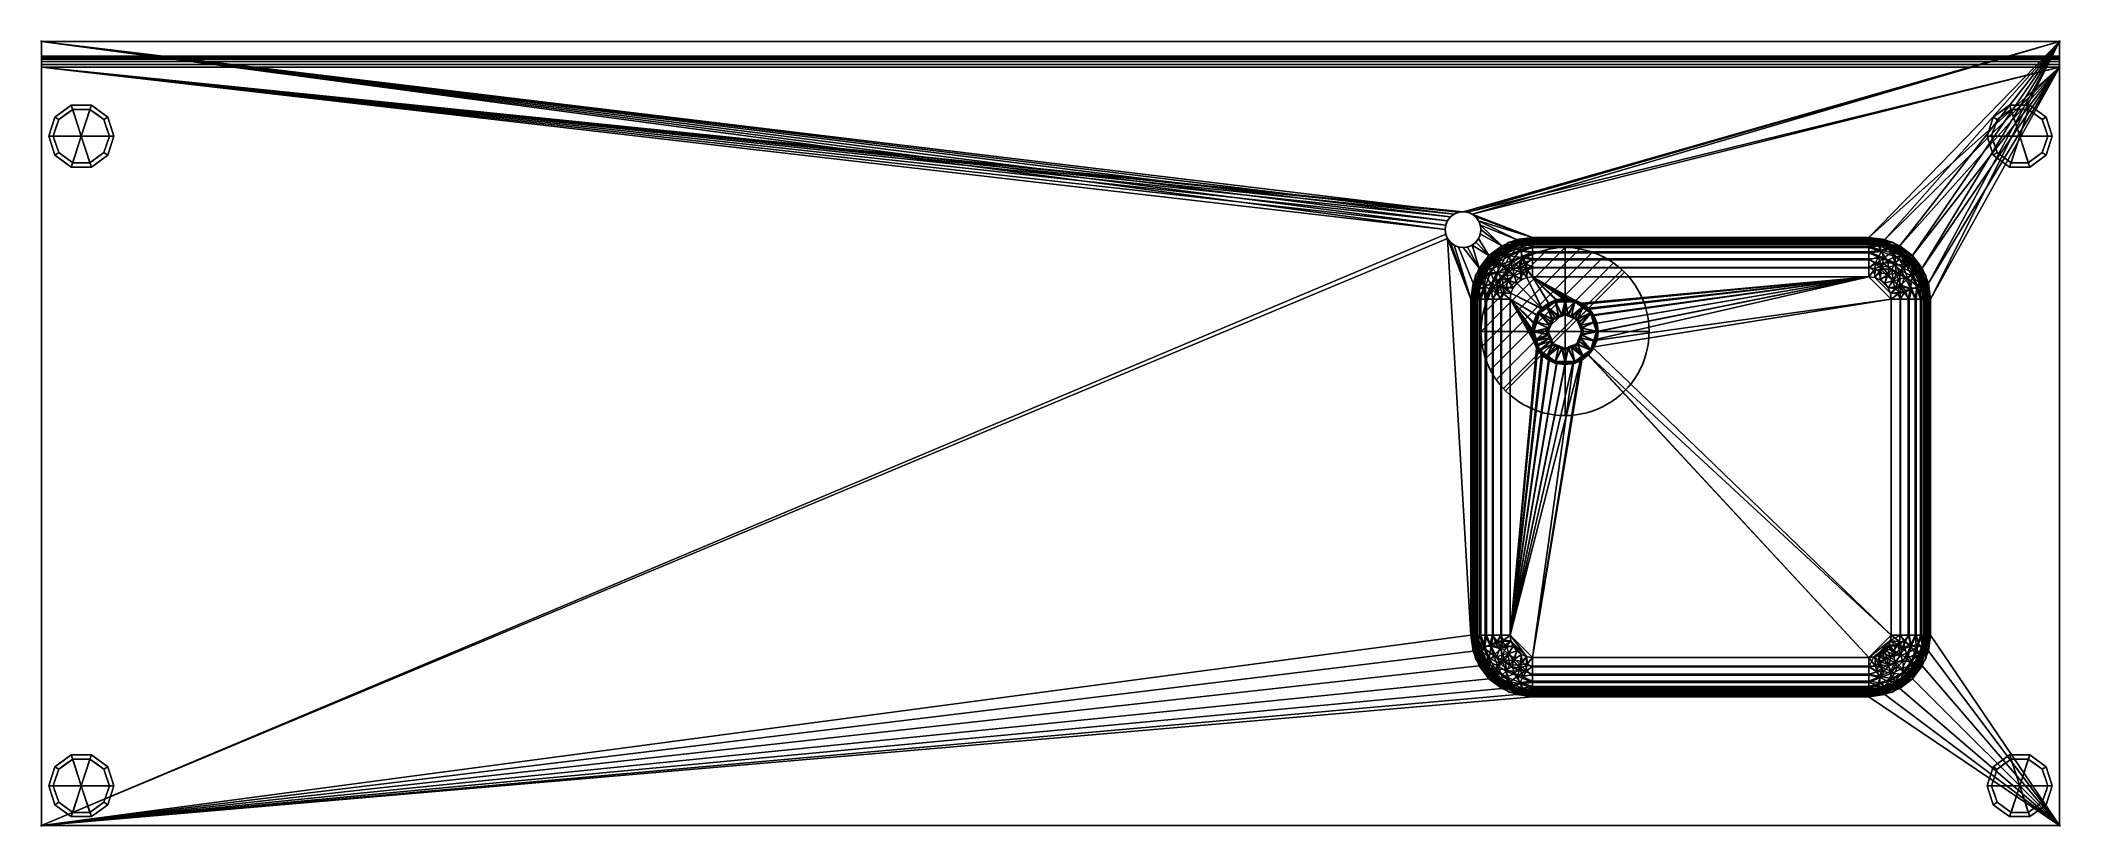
# Model space of a CAD drawing. Header units: millimetres. Extents: x -1 to 1801, y -701 to 1.
import ezdxf

# ---------------------------------------------------------------- set-up
doc = ezdxf.new("R2010")
doc.units = ezdxf.units.MM
doc.header["$PDMODE"] = 34
for name, color, linetype in [('IQ_200_2D', 1, 'Continuous'), ('IQ_200_3D', 1, 'Continuous'), ('IQ_204_2D', 7, 'Continuous'), ('IQ_204_3D', 7, 'Continuous'), ('IQ_CON_DRAIN_INT', 7, 'Continuous'), ('IQ_INS_3D', 3, 'Continuous')]:
    doc.layers.add(name, color=color, linetype=linetype)

# ---------------------------------------------------------------- blocks, each defined once
blk = doc.blocks.new('*X1')
at = {"color": 0}
for p, q in [((313.99, 2209.04), (321.51, 2216.55)), ((314.11, 2207.74), (322.8, 2216.44)), ((314.16, 2210.62), (319.93, 2216.39)), ((314.4, 2206.62), (323.93, 2216.15)), ((314.82, 2205.62), (324.92, 2215.72)), ((315.1, 2212.98), (317.57, 2215.44)), ((315.35, 2204.74), (325.8, 2215.19)), ((315.99, 2203.96), (326.58, 2214.56))]:
    blk.add_line(p, q, dxfattribs=at)
blk = doc.blocks.new('drain')
blk.add_line((-2.121, -2.121), (2.121, 2.121))
at = {"extrusion": (-1, 0, 0)}
blk.add_line((0, 2.121, -2.121), (0, -2.121, 2.121), dxfattribs=at)
at = {"extrusion": (0, -1, 0)}
blk.add_line((-2.121, 0, -2.121), (2.121, 0, 2.121), dxfattribs=at)
for start, end in [(45, 225), (225, 45)]:
    blk.add_arc((0, 0), 3, start, end)
at = {"extrusion": (-1, 0, 0)}
for start, end in [(45, 225), (225, 45)]:
    blk.add_arc((0, 0), 3, start, end, dxfattribs=at)
at = {"extrusion": (0, -1, 0)}
for start, end in [(45, 225), (225, 45)]:
    blk.add_arc((0, 0), 3, start, end, dxfattribs=at)
at = {"xscale": 0.4000000000000909, "yscale": 0.4000000000000909, "zscale": 0.4000000000000909}
blk.add_blockref('*X1', (-128.597, -883.621), dxfattribs=at)
at = {"extrusion": (-1, 0, 0), "xscale": 0.3999999999999773, "yscale": 0.3999999999999773, "zscale": 0.3999999999999773}
blk.add_blockref('*X1', (-128.597, -883.621), dxfattribs=at)
at = {"extrusion": (0, -1, 0), "xscale": 0.4000000000000909, "yscale": 0.4000000000000909, "zscale": 0.4000000000000909}
blk.add_blockref('*X1', (-128.597, -883.621), dxfattribs=at)

msp = doc.modelspace()

# ---------------------------------------------------------------- linework, layer by layer
at = {"layer": 'IQ_200_2D'}
for p, q in [((0, 0), (1800, 0)), ((0, -700), (0, 0)), ((1800, 0), (1800, -700)), ((1800, -700), (0, -700))]:
    msp.add_line(p, q, dxfattribs=at)
at = {"layer": 'IQ_204_2D'}
for p, q in [((0, -13), (1800, -13)), ((1330, -180), (1630, -180)), ((1280, -530), (1280, -230)), ((1680, -230), (1680, -530)), ((1630, -580), (1330, -580))]:
    msp.add_line(p, q, dxfattribs=at)
for centre, radius in [((1268, -168), 16), ((1359, -259), 28), ((1359, -259), 15)]:
    msp.add_circle(centre, radius, dxfattribs=at)
for centre, start, end in [((1330, -230), 90, 180), ((1630, -230), 0, 90), ((1330, -530), 180, 270), ((1630, -530), 270, 0)]:
    msp.add_arc(centre, 50, start, end, dxfattribs=at)
at = {"layer": 'IQ_INS_3D'}
for p in [(0, 0), (1800, 0), (0, -700), (1800, -700)]:
    msp.add_point(p, dxfattribs=at)

# ---------------------------------------------------------------- block references
at = {"layer": 'IQ_CON_DRAIN_INT', "xscale": 25, "yscale": 25, "zscale": 25}
msp.add_blockref('drain', (1359, -259), dxfattribs=at)

# ---------------------------------------------------------------- meshes
at = {"layer": 'IQ_200_3D', "lineweight": 18}
mesh = msp.add_polyface(dxfattribs=at)
corners = [(0, -13, 1000), (0, 0, 1000), (0, 0, 850), (0, -700, 850), (0, -700, 900), (0, -23, 900), (0, -20.4, 900.3), (0, -18, 901.3), (0, -15.9, 902.9), (0, -14.3, 905), (0, -13.3, 907.4), (0, -13, 910)]
mesh.append_faces([[corners[k] for k in face] for face in [(6, 2, 5), (11, 2, 10)]], dxfattribs={"vtx0": -1, "vtx1": -1})
mesh.append_faces([[corners[k] for k in face] for face in [(2, 6, 7), (2, 7, 8)]], dxfattribs={"vtx0": -1, "vtx2": -1})
mesh.append_faces([[corners[k] for k in face] for face in [(9, 10, 2), (8, 9, 2)]], dxfattribs={"vtx1": -1, "vtx2": -1})
mesh.append_faces([[corners[k] for k in face] for face in [(3, 4, 5, 2)]], dxfattribs={"vtx2": -1})
mesh.append_faces([[corners[k] for k in face] for face in [(11, 0, 1, 2)]], dxfattribs={"vtx3": -1})
mesh = msp.add_polyface(dxfattribs=at)
corners = [(1800, 0, 850), (1800, -700, 850), (0, -700, 850), (0, 0, 850), (1275, -230, 850), (1275, -530, 850), (1276.9, -544.2, 850), (1282.4, -557.5, 850), (1291.1, -568.9, 850), (1302.5, -577.6, 850), (1315.8, -583.1, 850), (1330, -585, 850), (1630, -585, 850), (1644.2, -583.1, 850), (1657.5, -577.6, 850), (1668.9, -568.9, 850), (1677.6, -557.5, 850), (1683.1, -544.2, 850), (1685, -530, 850), (1685, -230, 850), (1683.1, -215.8, 850), (1677.6, -202.5, 850), (1668.9, -191.1, 850), (1657.5, -182.4, 850), (1644.2, -176.9, 850), (1630, -175, 850), (1330, -175, 850), (1315.8, -176.9, 850), (1302.5, -182.4, 850), (1291.1, -191.1, 850), (1282.4, -202.5, 850), (1276.9, -215.8, 850), (1284, -168, 850), (1283.5, -163.9, 850), (1281.9, -160, 850), (1279.3, -156.7, 850), (1276, -154.1, 850), (1272.1, -152.5, 850), (1268, -152, 850), (1263.9, -152.5, 850), (1260, -154.1, 850), (1256.7, -156.7, 850), (1254.1, -160, 850), (1252.5, -163.9, 850), (1252, -168, 850), (1252.5, -172.1, 850), (1254.1, -176, 850), (1256.7, -179.3, 850), (1260, -181.9, 850), (1263.9, -183.5, 850), (1268, -184, 850), (1272.1, -183.5, 850), (1276, -181.9, 850), (1279.3, -179.3, 850), (1281.9, -176, 850), (1283.5, -172.1, 850)]
mesh.append_faces([[corners[k] for k in face] for face in [(14, 1, 13), (18, 1, 17), (9, 2, 8), (23, 0, 22), (20, 0, 19), (42, 3, 41), (40, 3, 39), (38, 0, 37)]], dxfattribs={"vtx0": -1, "vtx1": -1})
mesh.append_faces([[corners[k] for k in face] for face in [(1, 14, 15), (1, 15, 16), (1, 18, 19, 0), (0, 23, 24), (33, 27, 28, 32), (34, 26, 27, 33), (28, 55, 32), (29, 52, 53), (30, 51, 52, 29), (4, 47, 48), (3, 44, 45, 2), (3, 42, 43)]], dxfattribs={"vtx0": -1, "vtx2": -1})
mesh.append_faces([[corners[k] for k in face] for face in [(0, 25, 26, 36), (2, 45, 46, 5)]], dxfattribs={"vtx0": -1, "vtx2": -1, "vtx3": -1})
mesh.append_faces([[corners[k] for k in face] for face in [(16, 17, 1), (12, 13, 1), (9, 10, 2), (7, 8, 2), (10, 11, 2), (21, 22, 0), (20, 21, 0), (24, 25, 0), (5, 6, 2), (53, 54, 29), (50, 51, 30), (6, 7, 2), (34, 35, 26), (36, 37, 0), (35, 36, 26), (43, 44, 3), (40, 41, 3)]], dxfattribs={"vtx1": -1, "vtx2": -1})
mesh.append_faces([[corners[k] for k in face] for face in [(11, 12, 1, 2), (54, 55, 28, 29), (4, 5, 46, 47), (30, 31, 49, 50), (31, 4, 48, 49), (38, 39, 3, 0)]], dxfattribs={"vtx1": -1, "vtx3": -1})
mesh = msp.add_polyface(dxfattribs=at)
corners = [(1800, 0, 850), (0, 0, 850), (0, 0, 1000), (1800, 0, 1000)]
mesh.append_faces([[corners[k] for k in face] for face in [(0, 1, 2, 3)]])
mesh = msp.add_polyface(dxfattribs=at)
corners = [(1800, 0, 1000), (0, 0, 1000), (0, -13, 1000), (1800, -13, 1000)]
mesh.append_faces([[corners[k] for k in face] for face in [(0, 1, 2, 3)]])
mesh = msp.add_polyface(dxfattribs=at)
corners = [(1800, -13, 1000), (0, -13, 1000), (0, -13, 910), (1800, -13, 910)]
mesh.append_faces([[corners[k] for k in face] for face in [(0, 1, 2, 3)]])
mesh = msp.add_polyface(dxfattribs=at)
corners = [(1800, -23, 900), (1800, -20.4, 900.3), (1800, -18, 901.3), (1800, -15.9, 902.9), (1800, -14.3, 905), (1800, -13.3, 907.4), (1800, -13, 910), (0, -13, 910), (0, -13.3, 907.4), (0, -14.3, 905), (0, -15.9, 902.9), (0, -18, 901.3), (0, -20.4, 900.3), (0, -23, 900)]
mesh.append_faces([[corners[k] for k in face] for face in [(9, 4, 5, 8), (4, 9, 10, 3), (12, 1, 2, 11), (3, 10, 11, 2)]], dxfattribs={"vtx0": -1, "vtx2": -1})
mesh.append_faces([[corners[k] for k in face] for face in [(13, 0, 1, 12)]], dxfattribs={"vtx2": -1})
mesh.append_faces([[corners[k] for k in face] for face in [(5, 6, 7, 8)]], dxfattribs={"vtx3": -1})
mesh = msp.add_polyface(dxfattribs=at)
corners = [(1800, -13, 1000), (1800, -13, 910), (1800, -13.3, 907.4), (1800, -14.3, 905), (1800, -15.9, 902.9), (1800, -18, 901.3), (1800, -20.4, 900.3), (1800, -23, 900), (1800, -700, 900), (1800, -700, 850), (1800, 0, 850), (1800, 0, 1000)]
mesh.append_faces([[corners[k] for k in face] for face in [(5, 10, 4)]], dxfattribs={"vtx0": -1, "vtx1": -1})
mesh.append_faces([[corners[k] for k in face] for face in [(10, 6, 7)]], dxfattribs={"vtx0": -1, "vtx2": -1})
mesh.append_faces([[corners[k] for k in face] for face in [(3, 4, 10), (2, 3, 10), (1, 2, 10), (5, 6, 10)]], dxfattribs={"vtx1": -1, "vtx2": -1})
mesh.append_faces([[corners[k] for k in face] for face in [(11, 0, 1, 10)]], dxfattribs={"vtx2": -1})
mesh.append_faces([[corners[k] for k in face] for face in [(7, 8, 9, 10)]], dxfattribs={"vtx3": -1})
mesh = msp.add_polyface(dxfattribs=at)
corners = [(1800, -700, 900), (1800, -23, 900), (0, -23, 900), (0, -700, 900), (1275, -530, 900), (1275, -230, 900), (1276.9, -215.8, 900), (1282.4, -202.5, 900), (1291.1, -191.1, 900), (1302.5, -182.4, 900), (1315.8, -176.9, 900), (1330, -175, 900), (1630, -175, 900), (1644.2, -176.9, 900), (1657.5, -182.4, 900), (1668.9, -191.1, 900), (1677.6, -202.5, 900), (1683.1, -215.8, 900), (1685, -230, 900), (1685, -530, 900), (1683.1, -544.2, 900), (1677.6, -557.5, 900), (1668.9, -568.9, 900), (1657.5, -577.6, 900), (1644.2, -583.1, 900), (1630, -585, 900), (1330, -585, 900), (1315.8, -583.1, 900), (1302.5, -577.6, 900), (1291.1, -568.9, 900), (1282.4, -557.5, 900), (1276.9, -544.2, 900), (1252, -168, 900), (1252.5, -163.9, 900), (1254.1, -160, 900), (1256.7, -156.7, 900), (1260, -154.1, 900), (1263.9, -152.5, 900), (1268, -152, 900), (1272.1, -152.5, 900), (1276, -154.1, 900), (1279.3, -156.7, 900), (1281.9, -160, 900), (1283.5, -163.9, 900), (1284, -168, 900), (1283.5, -172.1, 900), (1281.9, -176, 900), (1279.3, -179.3, 900), (1276, -181.9, 900), (1272.1, -183.5, 900), (1268, -184, 900), (1263.9, -183.5, 900), (1260, -181.9, 900), (1256.7, -179.3, 900), (1254.1, -176, 900), (1252.5, -172.1, 900)]
mesh.append_faces([[corners[k] for k in face] for face in [(16, 1, 15), (21, 0, 20), (28, 3, 27), (47, 8, 46), (36, 2, 35), (35, 2, 34), (33, 2, 32), (49, 7, 48), (54, 5, 53), (50, 7, 49), (31, 3, 30)]], dxfattribs={"vtx0": -1, "vtx1": -1})
mesh.append_faces([[corners[k] for k in face] for face in [(1, 12, 13), (1, 13, 14), (1, 17, 18), (9, 45, 46, 8), (10, 42, 43, 9), (42, 10, 11, 41), (0, 21, 22), (0, 23, 24), (26, 3, 0, 25), (3, 26, 27), (2, 36, 37), (48, 7, 8, 47), (51, 6, 7, 50), (52, 5, 6, 51)]], dxfattribs={"vtx0": -1, "vtx2": -1})
mesh.append_faces([[corners[k] for k in face] for face in [(16, 17, 1), (14, 15, 1), (43, 44, 9), (44, 45, 9), (19, 20, 0), (22, 23, 0), (29, 30, 3), (28, 29, 3), (24, 25, 0), (37, 38, 2), (40, 41, 11), (39, 40, 1), (33, 34, 2), (31, 4, 3), (52, 53, 5), (54, 55, 3)]], dxfattribs={"vtx1": -1, "vtx2": -1})
mesh.append_faces([[corners[k] for k in face] for face in [(11, 12, 1, 40), (4, 5, 54, 3)]], dxfattribs={"vtx1": -1, "vtx2": -1, "vtx3": -1})
mesh.append_faces([[corners[k] for k in face] for face in [(18, 19, 0, 1), (38, 39, 1, 2), (55, 32, 2, 3)]], dxfattribs={"vtx1": -1, "vtx3": -1})
mesh = msp.add_polyface(dxfattribs=at)
corners = [(35.5, -84.5, 850), (64.5, -84.5, 850), (59, -67.5, 850), (44.5, -56.9, 850), (26.5, -56.9, 850), (12, -67.5, 850), (6.5, -84.5, 850)]
mesh.append_faces([[corners[k] for k in face] for face in [(0, 4, 5, 6)]], dxfattribs={"vtx0": -1})
mesh.append_faces([[corners[k] for k in face] for face in [(0, 3, 4)]], dxfattribs={"vtx0": -1, "vtx2": -1})
mesh.append_faces([[corners[k] for k in face] for face in [(0, 1, 2, 3)]], dxfattribs={"vtx3": -1})
mesh = msp.add_polyface(dxfattribs=at)
corners = [(6.5, -84.5, 850), (12, -67.5, 850), (26.5, -56.9, 850), (44.5, -56.9, 850), (59, -67.5, 850), (64.5, -84.5, 850), (64.5, -84.5, 75), (59, -67.5, 75), (44.5, -56.9, 75), (26.5, -56.9, 75), (12, -67.5, 75), (6.5, -84.5, 75), (61.5, -75.3, 850), (61.7, -76, 75), (51.7, -62.2, 850), (51.7, -62.2, 75), (35.5, -56.9, 850), (35.5, -56.9, 75), (19.3, -62.2, 850), (19.3, -62.2, 75), (9.5, -75.3, 850), (9.3, -76, 75)]
mesh.append_faces([[corners[k] for k in face] for face in [(13, 5, 6), (0, 21, 11)]], dxfattribs={"vtx0": -1})
mesh.append_faces([[corners[k] for k in face] for face in [(7, 12, 13), (5, 13, 12)]], dxfattribs={"vtx0": -1, "vtx1": -1})
mesh.append_faces([[corners[k] for k in face] for face in [(20, 10, 21), (14, 15, 8, 3), (4, 7, 15, 14), (7, 4, 12), (16, 17, 9, 2), (18, 19, 10, 1), (19, 18, 2, 9), (17, 16, 3, 8)]], dxfattribs={"vtx0": -1, "vtx2": -1})
mesh.append_faces([[corners[k] for k in face] for face in [(20, 1, 10), (0, 20, 21)]], dxfattribs={"vtx1": -1, "vtx2": -1})
mesh = msp.add_polyface(dxfattribs=at)
corners = [(6.5, -84.5, 75), (12, -67.5, 75), (26.5, -56.9, 75), (44.5, -56.9, 75), (59, -67.5, 75), (64.5, -84.5, 75), (60.5, -84.5, 75), (55.7, -69.8, 75), (43.2, -60.7, 75), (27.8, -60.7, 75), (15.3, -69.8, 75), (10.5, -84.5, 75)]
mesh.append_faces([[corners[k] for k in face] for face in [(10, 1, 2, 9)]], dxfattribs={"vtx0": -1, "vtx2": -1})
mesh.append_faces([[corners[k] for k in face] for face in [(6, 7, 4, 5)]], dxfattribs={"vtx1": -1})
mesh.append_faces([[corners[k] for k in face] for face in [(8, 9, 2, 3), (7, 8, 3, 4)]], dxfattribs={"vtx1": -1, "vtx3": -1})
mesh.append_faces([[corners[k] for k in face] for face in [(11, 0, 1, 10)]], dxfattribs={"vtx2": -1})
mesh = msp.add_polyface(dxfattribs=at)
corners = [(10.5, -84.5, 75), (15.3, -69.8, 75), (27.8, -60.7, 75), (43.2, -60.7, 75), (55.7, -69.8, 75), (60.5, -84.5, 75), (60.5, -84.5, 0), (55.7, -69.8, 0), (43.2, -60.7, 0), (27.8, -60.7, 0), (15.3, -69.8, 0), (10.5, -84.5, 0), (49.5, -65.3, 75), (49.5, -65.3, 0), (58.1, -77.2, 75), (58.1, -77.2, 0), (35.5, -60.7, 75), (35.5, -60.7, 0), (21.5, -65.3, 0), (21.5, -65.3, 75), (13.6, -75, 0), (12.9, -77.2, 75), (12, -79.7, 0)]
mesh.append_faces([[corners[k] for k in face] for face in [(15, 14, 5, 6)]], dxfattribs={"vtx0": -1})
mesh.append_faces([[corners[k] for k in face] for face in [(1, 20, 21), (21, 22, 0), (20, 1, 10)]], dxfattribs={"vtx0": -1, "vtx1": -1})
mesh.append_faces([[corners[k] for k in face] for face in [(14, 15, 7, 4), (21, 20, 22)]], dxfattribs={"vtx0": -1, "vtx2": -1})
mesh.append_faces([[corners[k] for k in face] for face in [(3, 12, 13, 8), (7, 13, 12, 4), (18, 10, 1, 19), (17, 9, 2, 16), (9, 18, 19, 2), (16, 3, 8, 17)]], dxfattribs={"vtx1": -1, "vtx3": -1})
mesh.append_faces([[corners[k] for k in face] for face in [(22, 11, 0)]], dxfattribs={"vtx2": -1})
mesh = msp.add_polyface(dxfattribs=at)
corners = [(10.5, -84.5, 0), (15.3, -69.8, 0), (27.8, -60.7, 0), (43.2, -60.7, 0), (55.7, -69.8, 0), (60.5, -84.5, 0), (35.5, -84.5, 0)]
mesh.append_faces([[corners[k] for k in face] for face in [(1, 2, 6, 0)]], dxfattribs={"vtx1": -1})
mesh.append_faces([[corners[k] for k in face] for face in [(2, 3, 6)]], dxfattribs={"vtx1": -1, "vtx2": -1})
mesh.append_faces([[corners[k] for k in face] for face in [(4, 5, 6, 3)]], dxfattribs={"vtx2": -1})
mesh = msp.add_polyface(dxfattribs=at)
corners = [(1764.5, -84.5, 850), (1793.5, -84.5, 850), (1788, -67.5, 850), (1773.5, -56.9, 850), (1755.5, -56.9, 850), (1741, -67.5, 850), (1735.5, -84.5, 850)]
mesh.append_faces([[corners[k] for k in face] for face in [(0, 4, 5, 6)]], dxfattribs={"vtx0": -1})
mesh.append_faces([[corners[k] for k in face] for face in [(0, 3, 4)]], dxfattribs={"vtx0": -1, "vtx2": -1})
mesh.append_faces([[corners[k] for k in face] for face in [(0, 1, 2, 3)]], dxfattribs={"vtx3": -1})
mesh = msp.add_polyface(dxfattribs=at)
corners = [(1735.5, -84.5, 850), (1741, -67.5, 850), (1755.5, -56.9, 850), (1773.5, -56.9, 850), (1788, -67.5, 850), (1793.5, -84.5, 850), (1793.5, -84.5, 75), (1788, -67.5, 75), (1773.5, -56.9, 75), (1755.5, -56.9, 75), (1741, -67.5, 75), (1735.5, -84.5, 75), (1790.5, -75.3, 850), (1790.7, -76, 75), (1780.7, -62.2, 850), (1780.7, -62.2, 75), (1764.5, -56.9, 850), (1764.5, -56.9, 75), (1748.3, -62.2, 850), (1748.3, -62.2, 75), (1738.5, -75.3, 850), (1738.3, -76, 75)]
mesh.append_faces([[corners[k] for k in face] for face in [(13, 5, 6), (0, 21, 11)]], dxfattribs={"vtx0": -1})
mesh.append_faces([[corners[k] for k in face] for face in [(7, 12, 13), (5, 13, 12)]], dxfattribs={"vtx0": -1, "vtx1": -1})
mesh.append_faces([[corners[k] for k in face] for face in [(20, 10, 21), (14, 15, 8, 3), (4, 7, 15, 14), (7, 4, 12), (16, 17, 9, 2), (18, 19, 10, 1), (19, 18, 2, 9), (17, 16, 3, 8)]], dxfattribs={"vtx0": -1, "vtx2": -1})
mesh.append_faces([[corners[k] for k in face] for face in [(20, 1, 10), (0, 20, 21)]], dxfattribs={"vtx1": -1, "vtx2": -1})
mesh = msp.add_polyface(dxfattribs=at)
corners = [(1735.5, -84.5, 75), (1741, -67.5, 75), (1755.5, -56.9, 75), (1773.5, -56.9, 75), (1788, -67.5, 75), (1793.5, -84.5, 75), (1789.5, -84.5, 75), (1784.7, -69.8, 75), (1772.2, -60.7, 75), (1756.8, -60.7, 75), (1744.3, -69.8, 75), (1739.5, -84.5, 75)]
mesh.append_faces([[corners[k] for k in face] for face in [(10, 1, 2, 9)]], dxfattribs={"vtx0": -1, "vtx2": -1})
mesh.append_faces([[corners[k] for k in face] for face in [(6, 7, 4, 5)]], dxfattribs={"vtx1": -1})
mesh.append_faces([[corners[k] for k in face] for face in [(8, 9, 2, 3), (7, 8, 3, 4)]], dxfattribs={"vtx1": -1, "vtx3": -1})
mesh.append_faces([[corners[k] for k in face] for face in [(11, 0, 1, 10)]], dxfattribs={"vtx2": -1})
mesh = msp.add_polyface(dxfattribs=at)
corners = [(1739.5, -84.5, 75), (1744.3, -69.8, 75), (1756.8, -60.7, 75), (1772.2, -60.7, 75), (1784.7, -69.8, 75), (1789.5, -84.5, 75), (1789.5, -84.5, 0), (1784.7, -69.8, 0), (1772.2, -60.7, 0), (1756.8, -60.7, 0), (1744.3, -69.8, 0), (1739.5, -84.5, 0), (1778.5, -65.3, 75), (1778.5, -65.3, 0), (1787.1, -77.2, 75), (1787.1, -77.2, 0), (1764.5, -60.7, 75), (1764.5, -60.7, 0), (1750.5, -65.3, 0), (1750.5, -65.3, 75), (1742.6, -75, 0), (1741.9, -77.2, 75), (1741, -79.7, 0)]
mesh.append_faces([[corners[k] for k in face] for face in [(15, 14, 5, 6)]], dxfattribs={"vtx0": -1})
mesh.append_faces([[corners[k] for k in face] for face in [(1, 20, 21), (21, 22, 0), (20, 1, 10)]], dxfattribs={"vtx0": -1, "vtx1": -1})
mesh.append_faces([[corners[k] for k in face] for face in [(14, 15, 7, 4), (21, 20, 22)]], dxfattribs={"vtx0": -1, "vtx2": -1})
mesh.append_faces([[corners[k] for k in face] for face in [(3, 12, 13, 8), (7, 13, 12, 4), (18, 10, 1, 19), (17, 9, 2, 16), (9, 18, 19, 2), (16, 3, 8, 17)]], dxfattribs={"vtx1": -1, "vtx3": -1})
mesh.append_faces([[corners[k] for k in face] for face in [(22, 11, 0)]], dxfattribs={"vtx2": -1})
mesh = msp.add_polyface(dxfattribs=at)
corners = [(1739.5, -84.5, 0), (1744.3, -69.8, 0), (1756.8, -60.7, 0), (1772.2, -60.7, 0), (1784.7, -69.8, 0), (1789.5, -84.5, 0), (1764.5, -84.5, 0)]
mesh.append_faces([[corners[k] for k in face] for face in [(1, 2, 6, 0)]], dxfattribs={"vtx1": -1})
mesh.append_faces([[corners[k] for k in face] for face in [(2, 3, 6)]], dxfattribs={"vtx1": -1, "vtx2": -1})
mesh.append_faces([[corners[k] for k in face] for face in [(4, 5, 6, 3)]], dxfattribs={"vtx2": -1})
mesh = msp.add_polyface(dxfattribs=at)
corners = [(35.5, -84.5, 850), (6.5, -84.5, 850), (12, -101.5, 850), (26.5, -112.1, 850), (44.5, -112.1, 850), (59, -101.5, 850), (64.5, -84.5, 850)]
mesh.append_faces([[corners[k] for k in face] for face in [(0, 4, 5, 6)]], dxfattribs={"vtx0": -1})
mesh.append_faces([[corners[k] for k in face] for face in [(4, 0, 3)]], dxfattribs={"vtx0": -1, "vtx1": -1})
mesh.append_faces([[corners[k] for k in face] for face in [(0, 1, 2, 3)]], dxfattribs={"vtx3": -1})
mesh = msp.add_polyface(dxfattribs=at)
corners = [(64.5, -84.5, 850), (59, -101.5, 850), (44.5, -112.1, 850), (26.5, -112.1, 850), (12, -101.5, 850), (6.5, -84.5, 850), (6.5, -84.5, 75), (12, -101.5, 75), (26.5, -112.1, 75), (44.5, -112.1, 75), (59, -101.5, 75), (64.5, -84.5, 75), (9.5, -93.7, 75), (9.3, -93, 850), (19.3, -106.8, 850), (19.3, -106.8, 75), (35.5, -112.1, 850), (35.5, -112.1, 75), (51.7, -106.8, 850), (51.7, -106.8, 75), (61.5, -93.7, 850), (61.7, -93, 75)]
mesh.append_faces([[corners[k] for k in face] for face in [(6, 13, 5)]], dxfattribs={"vtx0": -1})
mesh.append_faces([[corners[k] for k in face] for face in [(7, 4, 12), (1, 10, 20)]], dxfattribs={"vtx0": -1, "vtx1": -1})
mesh.append_faces([[corners[k] for k in face] for face in [(14, 15, 8, 3), (4, 7, 15, 14), (12, 4, 13), (10, 1, 18, 19), (20, 10, 21), (2, 9, 19, 18), (9, 2, 16)]], dxfattribs={"vtx0": -1, "vtx2": -1})
mesh.append_faces([[corners[k] for k in face] for face in [(6, 12, 13), (0, 20, 21), (8, 17, 3)]], dxfattribs={"vtx1": -1, "vtx2": -1})
mesh.append_faces([[corners[k] for k in face] for face in [(17, 9, 16, 3)]], dxfattribs={"vtx1": -1, "vtx3": -1})
mesh.append_faces([[corners[k] for k in face] for face in [(21, 11, 0)]], dxfattribs={"vtx2": -1})
mesh = msp.add_polyface(dxfattribs=at)
corners = [(64.5, -84.5, 75), (59, -101.5, 75), (44.5, -112.1, 75), (26.5, -112.1, 75), (12, -101.5, 75), (6.5, -84.5, 75), (10.5, -84.5, 75), (15.3, -99.2, 75), (27.8, -108.3, 75), (43.2, -108.3, 75), (55.7, -99.2, 75), (60.5, -84.5, 75)]
mesh.append_faces([[corners[k] for k in face] for face in [(1, 10, 11, 0)]], dxfattribs={"vtx0": -1})
mesh.append_faces([[corners[k] for k in face] for face in [(3, 8, 9, 2), (2, 9, 10, 1)]], dxfattribs={"vtx0": -1, "vtx2": -1})
mesh.append_faces([[corners[k] for k in face] for face in [(3, 4, 7, 8)]], dxfattribs={"vtx1": -1, "vtx3": -1})
mesh.append_faces([[corners[k] for k in face] for face in [(4, 5, 6, 7)]], dxfattribs={"vtx3": -1})
mesh = msp.add_polyface(dxfattribs=at)
corners = [(60.5, -84.5, 75), (55.7, -99.2, 75), (43.2, -108.3, 75), (27.8, -108.3, 75), (15.3, -99.2, 75), (10.5, -84.5, 75), (10.5, -84.5, 0), (15.3, -99.2, 0), (27.8, -108.3, 0), (43.2, -108.3, 0), (55.7, -99.2, 0), (60.5, -84.5, 0), (13.6, -94, 75), (12.9, -91.8, 0), (21.5, -103.7, 0), (21.5, -103.7, 75), (35.5, -108.3, 75), (35.5, -108.3, 0), (49.5, -103.7, 0), (49.5, -103.7, 75), (57.4, -94, 0), (58.1, -91.8, 75), (12, -89.3, 75), (59, -89.3, 0)]
mesh.append_faces([[corners[k] for k in face] for face in [(7, 12, 13), (21, 23, 0), (1, 20, 21), (20, 1, 10)]], dxfattribs={"vtx0": -1, "vtx1": -1})
mesh.append_faces([[corners[k] for k in face] for face in [(13, 12, 22), (7, 4, 12), (21, 20, 23)]], dxfattribs={"vtx0": -1, "vtx2": -1})
mesh.append_faces([[corners[k] for k in face] for face in [(6, 13, 22)]], dxfattribs={"vtx1": -1, "vtx2": -1})
mesh.append_faces([[corners[k] for k in face] for face in [(15, 4, 7, 14), (3, 15, 14, 8), (17, 9, 2, 16), (19, 2, 9, 18), (18, 10, 1, 19), (16, 3, 8, 17)]], dxfattribs={"vtx1": -1, "vtx3": -1})
mesh.append_faces([[corners[k] for k in face] for face in [(22, 5, 6), (23, 11, 0)]], dxfattribs={"vtx2": -1})
mesh = msp.add_polyface(dxfattribs=at)
corners = [(60.5, -84.5, 0), (55.7, -99.2, 0), (43.2, -108.3, 0), (27.8, -108.3, 0), (15.3, -99.2, 0), (10.5, -84.5, 0), (35.5, -84.5, 0)]
mesh.append_faces([[corners[k] for k in face] for face in [(3, 6, 2)]], dxfattribs={"vtx0": -1, "vtx1": -1})
mesh.append_faces([[corners[k] for k in face] for face in [(1, 2, 6, 0)]], dxfattribs={"vtx1": -1})
mesh.append_faces([[corners[k] for k in face] for face in [(4, 5, 6, 3)]], dxfattribs={"vtx2": -1})
mesh = msp.add_polyface(dxfattribs=at)
corners = [(1764.5, -84.5, 850), (1735.5, -84.5, 850), (1741, -101.5, 850), (1755.5, -112.1, 850), (1773.5, -112.1, 850), (1788, -101.5, 850), (1793.5, -84.5, 850)]
mesh.append_faces([[corners[k] for k in face] for face in [(0, 4, 5, 6)]], dxfattribs={"vtx0": -1})
mesh.append_faces([[corners[k] for k in face] for face in [(4, 0, 3)]], dxfattribs={"vtx0": -1, "vtx1": -1})
mesh.append_faces([[corners[k] for k in face] for face in [(0, 1, 2, 3)]], dxfattribs={"vtx3": -1})
mesh = msp.add_polyface(dxfattribs=at)
corners = [(1793.5, -84.5, 850), (1788, -101.5, 850), (1773.5, -112.1, 850), (1755.5, -112.1, 850), (1741, -101.5, 850), (1735.5, -84.5, 850), (1735.5, -84.5, 75), (1741, -101.5, 75), (1755.5, -112.1, 75), (1773.5, -112.1, 75), (1788, -101.5, 75), (1793.5, -84.5, 75), (1738.5, -93.7, 75), (1738.3, -93, 850), (1748.3, -106.8, 850), (1748.3, -106.8, 75), (1764.5, -112.1, 850), (1764.5, -112.1, 75), (1780.7, -106.8, 850), (1780.7, -106.8, 75), (1790.5, -93.7, 850), (1790.7, -93, 75)]
mesh.append_faces([[corners[k] for k in face] for face in [(6, 13, 5)]], dxfattribs={"vtx0": -1})
mesh.append_faces([[corners[k] for k in face] for face in [(7, 4, 12), (1, 10, 20)]], dxfattribs={"vtx0": -1, "vtx1": -1})
mesh.append_faces([[corners[k] for k in face] for face in [(14, 15, 8, 3), (4, 7, 15, 14), (12, 4, 13), (10, 1, 18, 19), (20, 10, 21), (2, 9, 19, 18), (9, 2, 16)]], dxfattribs={"vtx0": -1, "vtx2": -1})
mesh.append_faces([[corners[k] for k in face] for face in [(6, 12, 13), (0, 20, 21), (8, 17, 3)]], dxfattribs={"vtx1": -1, "vtx2": -1})
mesh.append_faces([[corners[k] for k in face] for face in [(17, 9, 16, 3)]], dxfattribs={"vtx1": -1, "vtx3": -1})
mesh.append_faces([[corners[k] for k in face] for face in [(21, 11, 0)]], dxfattribs={"vtx2": -1})
mesh = msp.add_polyface(dxfattribs=at)
corners = [(1793.5, -84.5, 75), (1788, -101.5, 75), (1773.5, -112.1, 75), (1755.5, -112.1, 75), (1741, -101.5, 75), (1735.5, -84.5, 75), (1739.5, -84.5, 75), (1744.3, -99.2, 75), (1756.8, -108.3, 75), (1772.2, -108.3, 75), (1784.7, -99.2, 75), (1789.5, -84.5, 75)]
mesh.append_faces([[corners[k] for k in face] for face in [(1, 10, 11, 0)]], dxfattribs={"vtx0": -1})
mesh.append_faces([[corners[k] for k in face] for face in [(3, 8, 9, 2), (2, 9, 10, 1)]], dxfattribs={"vtx0": -1, "vtx2": -1})
mesh.append_faces([[corners[k] for k in face] for face in [(3, 4, 7, 8)]], dxfattribs={"vtx1": -1, "vtx3": -1})
mesh.append_faces([[corners[k] for k in face] for face in [(4, 5, 6, 7)]], dxfattribs={"vtx3": -1})
mesh = msp.add_polyface(dxfattribs=at)
corners = [(1789.5, -84.5, 75), (1784.7, -99.2, 75), (1772.2, -108.3, 75), (1756.8, -108.3, 75), (1744.3, -99.2, 75), (1739.5, -84.5, 75), (1739.5, -84.5, 0), (1744.3, -99.2, 0), (1756.8, -108.3, 0), (1772.2, -108.3, 0), (1784.7, -99.2, 0), (1789.5, -84.5, 0), (1742.6, -94, 75), (1741.9, -91.8, 0), (1750.5, -103.7, 0), (1750.5, -103.7, 75), (1764.5, -108.3, 75), (1764.5, -108.3, 0), (1778.5, -103.7, 0), (1778.5, -103.7, 75), (1786.4, -94, 0), (1787.1, -91.8, 75), (1741, -89.3, 75), (1788, -89.3, 0)]
mesh.append_faces([[corners[k] for k in face] for face in [(7, 12, 13), (21, 23, 0), (1, 20, 21), (20, 1, 10)]], dxfattribs={"vtx0": -1, "vtx1": -1})
mesh.append_faces([[corners[k] for k in face] for face in [(13, 12, 22), (7, 4, 12), (21, 20, 23)]], dxfattribs={"vtx0": -1, "vtx2": -1})
mesh.append_faces([[corners[k] for k in face] for face in [(6, 13, 22)]], dxfattribs={"vtx1": -1, "vtx2": -1})
mesh.append_faces([[corners[k] for k in face] for face in [(15, 4, 7, 14), (3, 15, 14, 8), (17, 9, 2, 16), (19, 2, 9, 18), (18, 10, 1, 19), (16, 3, 8, 17)]], dxfattribs={"vtx1": -1, "vtx3": -1})
mesh.append_faces([[corners[k] for k in face] for face in [(22, 5, 6), (23, 11, 0)]], dxfattribs={"vtx2": -1})
mesh = msp.add_polyface(dxfattribs=at)
corners = [(1789.5, -84.5, 0), (1784.7, -99.2, 0), (1772.2, -108.3, 0), (1756.8, -108.3, 0), (1744.3, -99.2, 0), (1739.5, -84.5, 0), (1764.5, -84.5, 0)]
mesh.append_faces([[corners[k] for k in face] for face in [(3, 6, 2)]], dxfattribs={"vtx0": -1, "vtx1": -1})
mesh.append_faces([[corners[k] for k in face] for face in [(1, 2, 6, 0)]], dxfattribs={"vtx1": -1})
mesh.append_faces([[corners[k] for k in face] for face in [(4, 5, 6, 3)]], dxfattribs={"vtx2": -1})
mesh = msp.add_polyface(dxfattribs=at)
corners = [(1284, -168, 850), (1284, -168, 900), (1283.5, -163.9, 900), (1281.9, -160, 900), (1279.3, -156.7, 900), (1276, -154.1, 900), (1272.1, -152.5, 900), (1268, -152, 900), (1263.9, -152.5, 900), (1260, -154.1, 900), (1256.7, -156.7, 900), (1254.1, -160, 900), (1252.5, -163.9, 900), (1252, -168, 900), (1252, -168, 850), (1252.5, -163.9, 850), (1254.1, -160, 850), (1256.7, -156.7, 850), (1260, -154.1, 850), (1263.9, -152.5, 850), (1268, -152, 850), (1272.1, -152.5, 850), (1276, -154.1, 850), (1279.3, -156.7, 850), (1281.9, -160, 850), (1283.5, -163.9, 850)]
mesh.append_faces([[corners[k] for k in face] for face in [(2, 25, 0, 1)]], dxfattribs={"vtx0": -1})
mesh.append_faces([[corners[k] for k in face] for face in [(3, 24, 25, 2), (5, 22, 23, 4), (4, 23, 24, 3), (6, 21, 22, 5), (21, 6, 7, 20), (9, 18, 19, 8), (10, 17, 18, 9), (12, 15, 16, 11), (11, 16, 17, 10), (8, 19, 20, 7)]], dxfattribs={"vtx0": -1, "vtx2": -1})
mesh.append_faces([[corners[k] for k in face] for face in [(13, 14, 15, 12)]], dxfattribs={"vtx2": -1})
mesh = msp.add_polyface(dxfattribs=at)
corners = [(1284, -168, 900), (1284, -168, 850), (1283.5, -172.1, 850), (1281.9, -176, 850), (1279.3, -179.3, 850), (1276, -181.9, 850), (1272.1, -183.5, 850), (1268, -184, 850), (1263.9, -183.5, 850), (1260, -181.9, 850), (1256.7, -179.3, 850), (1254.1, -176, 850), (1252.5, -172.1, 850), (1252, -168, 850), (1252, -168, 900), (1252.5, -172.1, 900), (1254.1, -176, 900), (1256.7, -179.3, 900), (1260, -181.9, 900), (1263.9, -183.5, 900), (1268, -184, 900), (1272.1, -183.5, 900), (1276, -181.9, 900), (1279.3, -179.3, 900), (1281.9, -176, 900), (1283.5, -172.1, 900)]
mesh.append_faces([[corners[k] for k in face] for face in [(18, 9, 10, 17), (19, 8, 9, 18), (17, 10, 11, 16), (8, 19, 20, 7), (22, 5, 6, 21), (23, 4, 5, 22), (25, 2, 3, 24), (24, 3, 4, 23), (21, 6, 7, 20)]], dxfattribs={"vtx0": -1, "vtx2": -1})
mesh.append_faces([[corners[k] for k in face] for face in [(11, 12, 15, 16)]], dxfattribs={"vtx1": -1, "vtx3": -1})
mesh.append_faces([[corners[k] for k in face] for face in [(0, 1, 2, 25)]], dxfattribs={"vtx2": -1})
mesh.append_faces([[corners[k] for k in face] for face in [(12, 13, 14, 15)]], dxfattribs={"vtx3": -1})
mesh = msp.add_polyface(dxfattribs=at)
corners = [(1280, -230, 895), (1283.8, -210.9, 895), (1294.6, -194.6, 895), (1310.9, -183.8, 895), (1330, -180, 895), (1330, -179.8, 896.3), (1330, -179.3, 897.5), (1330, -178.5, 898.5), (1330, -177.5, 899.3), (1330, -176.3, 899.8), (1330, -175, 900), (1309, -179.2, 900), (1291.1, -191.1, 900), (1279.2, -209, 900), (1275, -230, 900), (1276.3, -230, 899.8), (1277.5, -230, 899.3), (1278.5, -230, 898.5), (1279.3, -230, 897.5), (1279.8, -230, 896.3), (1281.2, -214.9, 898), (1314.9, -181.2, 898), (1276.7, -221.6, 900), (1321.6, -176.7, 900), (1281.5, -222.4, 895), (1322.4, -181.5, 895), (1287.9, -201.9, 897.4), (1299.1, -189.1, 898.3), (1279, -215.7, 899.6), (1284.7, -203.2, 899.4), (1315.7, -179, 899.6), (1304.6, -183.7, 899.5), (1295.7, -189.6, 899.6), (1300, -185.1, 900), (1289.2, -202.8, 895), (1302.8, -189.2, 895), (1285.1, -200, 900)]
mesh.append_faces([[corners[k] for k in face] for face in [(1, 20, 24), (3, 27, 35), (2, 26, 34)]], dxfattribs={"vtx0": -1, "vtx1": -1})
mesh.append_faces([[corners[k] for k in face] for face in [(6, 21, 25), (26, 20, 1), (28, 22, 15), (29, 20, 26), (31, 32, 27), (28, 29, 13), (24, 20, 18), (29, 28, 20), (21, 31, 27), (28, 17, 20), (30, 21, 7), (21, 30, 31), (26, 2, 27), (32, 29, 26), (9, 23, 30), (31, 30, 11), (3, 21, 27), (32, 26, 27), (32, 31, 33), (12, 29, 32)]], dxfattribs={"vtx0": -1, "vtx1": -1, "vtx2": -1})
mesh.append_faces([[corners[k] for k in face] for face in [(28, 16, 17), (28, 15, 16), (26, 1, 34), (25, 5, 6), (29, 12, 36), (31, 11, 33), (27, 2, 35)]], dxfattribs={"vtx0": -1, "vtx2": -1})
mesh.append_faces([[corners[k] for k in face] for face in [(14, 15, 22)]], dxfattribs={"vtx1": -1})
mesh.append_faces([[corners[k] for k in face] for face in [(13, 22, 28), (18, 19, 24), (17, 18, 20), (6, 7, 21), (3, 25, 21), (7, 8, 30), (8, 9, 30), (23, 11, 30), (33, 12, 32), (36, 13, 29)]], dxfattribs={"vtx1": -1, "vtx2": -1})
mesh.append_faces([[corners[k] for k in face] for face in [(25, 4, 5), (9, 10, 23), (19, 0, 24)]], dxfattribs={"vtx2": -1})
mesh = msp.add_polyface(dxfattribs=at)
corners = [(1275, -230, 898.5), (1275, -230, 900), (1279.2, -209, 900), (1291.1, -191.1, 900), (1309, -179.2, 900), (1330, -175, 900), (1330, -175, 898.5), (1309, -179.2, 898.5), (1291.1, -191.1, 898.5), (1279.2, -209, 898.5), (1276.6, -222.1, 898.5), (1277.1, -219.5, 900), (1285.1, -200, 898.5), (1285.1, -200, 900), (1300, -185.1, 900), (1300, -185.1, 898.5), (1319.5, -177.1, 898.5), (1319.5, -177.1, 900)]
mesh.append_faces([[corners[k] for k in face] for face in [(1, 10, 0)]], dxfattribs={"vtx0": -1})
mesh.append_faces([[corners[k] for k in face] for face in [(9, 11, 2), (10, 1, 11)]], dxfattribs={"vtx0": -1, "vtx2": -1})
mesh.append_faces([[corners[k] for k in face] for face in [(6, 16, 17, 5)]], dxfattribs={"vtx1": -1})
mesh.append_faces([[corners[k] for k in face] for face in [(9, 10, 11)]], dxfattribs={"vtx1": -1, "vtx2": -1})
mesh.append_faces([[corners[k] for k in face] for face in [(13, 3, 8, 12), (2, 13, 12, 9), (15, 8, 3, 14), (4, 17, 16, 7), (14, 4, 7, 15)]], dxfattribs={"vtx1": -1, "vtx3": -1})
mesh = msp.add_polyface(dxfattribs=at)
corners = [(1330, -178.5, 895), (1310.3, -182.4, 895), (1293.6, -193.6, 895), (1282.4, -210.3, 895), (1278.5, -230, 895), (1278.4, -230, 895.9), (1278, -230, 896.7), (1277.5, -230, 897.5), (1276.7, -230, 898), (1275.9, -230, 898.4), (1275, -230, 898.5), (1279.2, -209, 898.5), (1291.1, -191.1, 898.5), (1309, -179.2, 898.5), (1330, -175, 898.5), (1330, -175.9, 898.4), (1330, -176.7, 898), (1330, -177.5, 897.5), (1330, -178, 896.7), (1330, -178.4, 895.9), (1279.5, -214.4, 897.8), (1314.4, -179.5, 897.8), (1281.1, -217, 895), (1317, -181.1, 895), (1277.8, -216.2, 898.5), (1316.2, -177.8, 898.5), (1280.9, -213.4, 896.5), (1288.6, -197.7, 897.5), (1313.4, -180.9, 896.5), (1300.4, -186.7, 897.4), (1283.3, -206.2, 897.3), (1285.1, -200, 898.5), (1284.2, -202.2, 898.2), (1290.1, -194.2, 898.2), (1300, -185.1, 898.5), (1304.7, -182.7, 898.2), (1301.9, -188, 895), (1288, -201.9, 895)]
mesh.append_faces([[corners[k] for k in face] for face in [(37, 27, 2), (17, 21, 16), (1, 28, 23), (13, 35, 34), (36, 28, 1), (3, 26, 37)]], dxfattribs={"vtx0": -1, "vtx1": -1})
mesh.append_faces([[corners[k] for k in face] for face in [(33, 27, 32), (18, 28, 21), (20, 9, 24), (26, 30, 37), (20, 26, 6), (31, 33, 32), (32, 30, 20), (27, 37, 30), (30, 32, 27), (21, 25, 15), (28, 36, 29), (26, 22, 5), (29, 21, 28), (32, 20, 11), (26, 20, 30), (19, 23, 28), (29, 33, 35), (2, 27, 29), (29, 27, 33), (34, 35, 33), (13, 21, 35), (21, 29, 35)]], dxfattribs={"vtx0": -1, "vtx1": -1, "vtx2": -1})
mesh.append_faces([[corners[k] for k in face] for face in [(20, 24, 11), (21, 15, 16), (26, 5, 6), (32, 11, 31), (20, 6, 7), (21, 17, 18), (33, 12, 34), (33, 31, 12)]], dxfattribs={"vtx0": -1, "vtx2": -1})
mesh.append_faces([[corners[k] for k in face] for face in [(4, 5, 22), (14, 15, 25)]], dxfattribs={"vtx1": -1})
mesh.append_faces([[corners[k] for k in face] for face in [(8, 9, 20), (7, 8, 20), (3, 22, 26), (18, 19, 28), (13, 25, 21), (36, 2, 29)]], dxfattribs={"vtx1": -1, "vtx2": -1})
mesh.append_faces([[corners[k] for k in face] for face in [(19, 0, 23), (9, 10, 24)]], dxfattribs={"vtx2": -1})
mesh = msp.add_polyface(dxfattribs=at)
corners = [(1275, -230, 900), (1275, -230, 850), (1276.9, -215.8, 850), (1282.4, -202.5, 850), (1291.1, -191.1, 850), (1302.5, -182.4, 850), (1315.8, -176.9, 850), (1330, -175, 850), (1330, -175, 900), (1315.8, -176.9, 900), (1302.5, -182.4, 900), (1291.1, -191.1, 900), (1282.4, -202.5, 900), (1276.9, -215.8, 900)]
mesh.append_faces([[corners[k] for k in face] for face in [(9, 6, 7, 8)]], dxfattribs={"vtx0": -1})
mesh.append_faces([[corners[k] for k in face] for face in [(1, 2, 13, 0)]], dxfattribs={"vtx1": -1})
mesh.append_faces([[corners[k] for k in face] for face in [(5, 6, 9, 10), (10, 11, 4, 5), (2, 3, 12, 13), (11, 12, 3, 4)]], dxfattribs={"vtx1": -1, "vtx3": -1})
mesh = msp.add_polyface(dxfattribs=at)
corners = [(1278.5, -230, 730), (1278.5, -230, 895), (1282.4, -210.3, 895), (1293.6, -193.6, 895), (1310.3, -182.4, 895), (1330, -178.5, 895), (1330, -178.5, 730), (1310.3, -182.4, 730), (1293.6, -193.6, 730), (1282.4, -210.3, 730), (1280.5, -220.1, 730), (1280.5, -220.1, 895), (1288, -201.9, 730), (1288, -201.9, 895), (1316.7, -181.1, 730), (1320.1, -180.5, 895), (1301.9, -188, 895), (1301.9, -188, 730)]
mesh.append_faces([[corners[k] for k in face] for face in [(10, 11, 2, 9), (12, 13, 3, 8), (9, 2, 13, 12), (8, 3, 16, 17), (14, 4, 15), (4, 7, 17, 16)]], dxfattribs={"vtx0": -1, "vtx2": -1})
mesh.append_faces([[corners[k] for k in face] for face in [(1, 11, 10, 0)]], dxfattribs={"vtx1": -1})
mesh.append_faces([[corners[k] for k in face] for face in [(14, 7, 4), (6, 14, 15)]], dxfattribs={"vtx1": -1, "vtx2": -1})
mesh.append_faces([[corners[k] for k in face] for face in [(15, 5, 6)]], dxfattribs={"vtx2": -1})
mesh = msp.add_polyface(dxfattribs=at)
corners = [(1310, -230, 698.5), (1301.8, -230, 699.6), (1294.2, -230, 702.7), (1287.7, -230, 707.7), (1282.7, -230, 714.2), (1279.6, -230, 721.8), (1278.5, -230, 730), (1282.4, -210.3, 730), (1293.6, -193.6, 730), (1310.3, -182.4, 730), (1330, -178.5, 730), (1330, -179.6, 721.8), (1330, -182.7, 714.2), (1330, -187.7, 707.7), (1330, -194.2, 702.7), (1330, -201.8, 699.6), (1330, -210, 698.5), (1324.8, -210.7, 698.5), (1320, -212.7, 698.5), (1315.9, -215.9, 698.5), (1312.7, -220, 698.5), (1310.7, -224.8, 698.5), (1294.3, -202.6, 710.8), (1311.7, -195.4, 705), (1303.3, -209.5, 701.6), (1312.2, -184.2, 717.9), (1284.2, -212.4, 717.9), (1293.2, -216.7, 705), (1318.5, -202.3, 700.1), (1303.4, -219, 699.7), (1318.7, -186.5, 710.8), (1286.4, -219, 710.8), (1313.3, -208.2, 699.4), (1306.3, -191.2, 711.5), (1297.8, -192, 719.9), (1321.2, -191.8, 705), (1309, -213.9, 699.2), (1280.7, -219.2, 730), (1281.4, -214.7, 724), (1287.7, -201.8, 723.5), (1281.1, -221.2, 719.5), (1319.2, -180.7, 730), (1314.7, -181.4, 724), (1301.9, -188, 730), (1305.2, -185.9, 722.7), (1321.2, -181.2, 719.3), (1298.5, -223.9, 700.9), (1304.5, -225.1, 699.1), (1302.6, -198.7, 707.1), (1307.5, -202.5, 702.6), (1297.7, -206.6, 705.6), (1324.2, -198.5, 700.9), (1325.1, -204.5, 699.1), (1298, -217.9, 701.9), (1288.4, -209.9, 712.5), (1290.3, -202, 716.8), (1298.3, -195.2, 713.9), (1288, -201.9, 730)]
mesh.append_faces([[corners[k] for k in face] for face in [(21, 29, 20), (18, 28, 17), (41, 42, 9), (9, 44, 43), (0, 47, 21), (16, 52, 15)]], dxfattribs={"vtx0": -1, "vtx1": -1})
mesh.append_faces([[corners[k] for k in face] for face in [(22, 56, 48), (38, 39, 26), (5, 37, 38), (31, 54, 27), (38, 40, 5), (33, 30, 23), (23, 35, 28), (29, 46, 53), (29, 24, 36), (7, 39, 38), (18, 32, 28), (3, 31, 27), (24, 50, 49), (45, 25, 42), (11, 45, 42), (25, 30, 33), (25, 45, 30), (35, 30, 13), (28, 32, 49), (46, 47, 1), (48, 50, 22), (24, 29, 53), (28, 51, 52), (25, 33, 34), (25, 44, 42), (54, 31, 26), (11, 42, 41), (36, 32, 19), (40, 31, 4), (48, 33, 23), (42, 44, 9), (33, 56, 34), (22, 54, 55), (35, 14, 51), (30, 35, 23), (29, 36, 20), (32, 36, 24), (38, 26, 40), (8, 34, 39), (34, 56, 55), (31, 40, 26), (44, 25, 34), (34, 43, 44), (30, 45, 12), (27, 46, 2), (47, 29, 21), (29, 47, 46), (49, 48, 23), (48, 49, 50), (28, 49, 23), (32, 24, 49), (53, 50, 24), (54, 50, 27), (52, 51, 15), (35, 51, 28), (28, 52, 17), (46, 27, 53), (53, 27, 50), (55, 26, 39), (54, 22, 50), (26, 55, 54), (34, 55, 39), (48, 56, 33), (55, 56, 22)]], dxfattribs={"vtx0": -1, "vtx1": -1, "vtx2": -1})
mesh.append_faces([[corners[k] for k in face] for face in [(51, 14, 15), (46, 1, 2), (27, 2, 3), (36, 19, 20), (30, 12, 13), (39, 7, 57), (34, 8, 43)]], dxfattribs={"vtx0": -1, "vtx2": -1})
mesh.append_faces([[corners[k] for k in face] for face in [(37, 7, 38), (18, 19, 32), (0, 1, 47), (3, 4, 31), (13, 14, 35), (16, 17, 52), (4, 5, 40), (11, 12, 45), (57, 8, 39)]], dxfattribs={"vtx1": -1, "vtx2": -1})
mesh.append_faces([[corners[k] for k in face] for face in [(5, 6, 37), (41, 10, 11)]], dxfattribs={"vtx2": -1})
mesh = msp.add_polyface(dxfattribs=at)
corners = [(1280, -230, 895), (1280, -230, 730), (1283.8, -210.9, 730), (1294.6, -194.6, 730), (1310.9, -183.8, 730), (1330, -180, 730), (1330, -180, 895), (1310.9, -183.8, 895), (1294.6, -194.6, 895), (1283.8, -210.9, 895), (1281.9, -220.4, 730), (1281.9, -220.4, 895), (1289.2, -202.8, 730), (1289.2, -202.8, 895), (1317.3, -182.5, 730), (1320.4, -181.9, 895), (1302.8, -189.2, 895), (1302.8, -189.2, 730)]
mesh.append_faces([[corners[k] for k in face] for face in [(10, 11, 0, 1)]], dxfattribs={"vtx0": -1})
mesh.append_faces([[corners[k] for k in face] for face in [(7, 4, 14), (15, 14, 5)]], dxfattribs={"vtx0": -1, "vtx2": -1})
mesh.append_faces([[corners[k] for k in face] for face in [(15, 7, 14)]], dxfattribs={"vtx1": -1, "vtx2": -1})
mesh.append_faces([[corners[k] for k in face] for face in [(9, 11, 10, 2), (8, 13, 12, 3), (13, 9, 2, 12), (16, 8, 3, 17), (17, 4, 7, 16)]], dxfattribs={"vtx1": -1, "vtx3": -1})
mesh.append_faces([[corners[k] for k in face] for face in [(5, 6, 15)]], dxfattribs={"vtx2": -1})
mesh = msp.add_polyface(dxfattribs=at)
corners = [(1280, -230, 730), (1281, -230, 722.2), (1284, -230, 715), (1288.8, -230, 708.8), (1295, -230, 704), (1302.2, -230, 701), (1310, -230, 700), (1310.7, -224.8, 700), (1312.7, -220, 700), (1315.9, -215.9, 700), (1320, -212.7, 700), (1324.8, -210.7, 700), (1330, -210, 700), (1330, -202.2, 701), (1330, -195, 704), (1330, -188.8, 708.8), (1330, -184, 715), (1330, -181, 722.2), (1330, -180, 730), (1310.9, -183.8, 730), (1294.6, -194.6, 730), (1283.8, -210.9, 730), (1299.6, -206.7, 706.2), (1309.5, -191.3, 711.7), (1318, -200.9, 702.3), (1285.5, -212.7, 718.5), (1300.6, -218.7, 702.3), (1316.1, -184.4, 718.5), (1307.6, -212.8, 701.2), (1320.1, -193, 706.2), (1300.7, -191.6, 720.2), (1287.6, -219, 711.7), (1292.4, -206.7, 712.3), (1313.6, -208.7, 700.8), (1292.7, -221.3, 706.2), (1320.2, -187.3, 711.7), (1310.3, -197.8, 705.8), (1307.2, -205.4, 703.2), (1291.7, -201.1, 719.1), (1298.9, -197.2, 713.7), (1282.1, -219.6, 730), (1282.8, -215.2, 724.3), (1289.2, -202.8, 730), (1291.7, -198.6, 724.8), (1286.8, -206.5, 723), (1282.5, -221.4, 719.8), (1319.6, -182.1, 730), (1315.2, -182.8, 724.4), (1308.3, -186.4, 721.3), (1306.6, -189.5, 716.4), (1320.4, -206.7, 700.5), (1324.1, -202.2, 701.2), (1322.6, -197.2, 703.3), (1306.7, -220.3, 700.5), (1302.8, -224.3, 701), (1297.3, -224, 703.1), (1301.6, -212.1, 703.2), (1295.6, -213.8, 706), (1312.8, -203.5, 702.3), (1304.5, -201.6, 706.1), (1302.8, -189.2, 730)]
mesh.append_faces([[corners[k] for k in face] for face in [(8, 53, 7), (13, 51, 12), (16, 35, 15), (19, 47, 46), (40, 41, 21), (20, 30, 60), (5, 55, 4)]], dxfattribs={"vtx0": -1, "vtx1": -1})
mesh.append_faces([[corners[k] for k in face] for face in [(24, 29, 36), (25, 38, 44), (57, 32, 31), (26, 53, 28), (1, 45, 41), (32, 25, 31), (56, 26, 28), (45, 25, 41), (55, 5, 54), (25, 45, 31), (1, 41, 40), (17, 46, 47), (34, 31, 3), (38, 25, 32), (24, 50, 51), (53, 54, 7), (28, 9, 33), (52, 29, 24), (48, 27, 47), (38, 43, 44), (24, 51, 52), (49, 27, 48), (33, 37, 28), (35, 29, 15), (30, 38, 39), (36, 29, 23), (35, 27, 23), (30, 48, 60), (34, 57, 31), (37, 59, 22), (50, 33, 10), (36, 37, 58), (55, 34, 4), (26, 56, 57), (27, 35, 16), (29, 35, 23), (59, 23, 39), (22, 56, 37), (58, 37, 33), (59, 37, 36), (39, 38, 32), (22, 39, 32), (49, 39, 23), (41, 44, 21), (30, 43, 38), (42, 44, 43), (25, 44, 41), (31, 45, 2), (48, 47, 19), (17, 47, 27), (49, 48, 30), (39, 49, 30), (27, 49, 23), (50, 24, 58), (11, 51, 50), (13, 52, 51), (14, 29, 52), (28, 53, 8), (54, 53, 26), (55, 54, 26), (34, 55, 26), (37, 56, 28), (57, 56, 22), (32, 57, 22), (26, 57, 34), (50, 58, 33), (36, 58, 24), (23, 59, 36), (39, 22, 59), (20, 43, 30)]], dxfattribs={"vtx0": -1, "vtx1": -1, "vtx2": -1})
mesh.append_faces([[corners[k] for k in face] for face in [(29, 14, 15), (28, 8, 9), (27, 16, 17), (31, 2, 3), (50, 10, 11), (43, 20, 42), (52, 13, 14), (54, 5, 6), (48, 19, 60)]], dxfattribs={"vtx0": -1, "vtx2": -1})
mesh.append_faces([[corners[k] for k in face] for face in [(6, 7, 54), (9, 10, 33), (3, 4, 34), (42, 21, 44), (1, 2, 45), (11, 12, 51)]], dxfattribs={"vtx1": -1, "vtx2": -1})
mesh.append_faces([[corners[k] for k in face] for face in [(40, 0, 1), (17, 18, 46)]], dxfattribs={"vtx2": -1})
mesh = msp.add_polyface(dxfattribs=at)
corners = [(1330, -180, 895), (1630, -180, 895), (1630, -179.8, 896.3), (1630, -179.3, 897.5), (1630, -178.5, 898.5), (1630, -177.5, 899.3), (1630, -176.3, 899.8), (1630, -175, 900), (1330, -175, 900), (1330, -176.3, 899.8), (1330, -177.5, 899.3), (1330, -178.5, 898.5), (1330, -179.3, 897.5), (1330, -179.8, 896.3)]
mesh.append_faces([[corners[k] for k in face] for face in [(13, 2, 3, 12)]], dxfattribs={"vtx0": -1, "vtx2": -1})
mesh.append_faces([[corners[k] for k in face] for face in [(1, 2, 13, 0)]], dxfattribs={"vtx1": -1})
mesh.append_faces([[corners[k] for k in face] for face in [(11, 12, 3, 4), (5, 6, 9, 10), (10, 11, 4, 5)]], dxfattribs={"vtx1": -1, "vtx3": -1})
mesh.append_faces([[corners[k] for k in face] for face in [(6, 7, 8, 9)]], dxfattribs={"vtx3": -1})
mesh = msp.add_polyface(dxfattribs=at)
corners = [(1630, -175, 898.5), (1330, -175, 898.5), (1330, -175, 900), (1630, -175, 900)]
mesh.append_faces([[corners[k] for k in face] for face in [(0, 1, 2, 3)]])
mesh = msp.add_polyface(dxfattribs=at)
corners = [(1630, -178.5, 895), (1330, -178.5, 895), (1330, -178.4, 895.9), (1330, -178, 896.7), (1330, -177.5, 897.5), (1330, -176.7, 898), (1330, -175.9, 898.4), (1330, -175, 898.5), (1630, -175, 898.5), (1630, -175.9, 898.4), (1630, -176.7, 898), (1630, -177.5, 897.5), (1630, -178, 896.7), (1630, -178.4, 895.9)]
mesh.append_faces([[corners[k] for k in face] for face in [(1, 2, 13, 0)]], dxfattribs={"vtx1": -1})
mesh.append_faces([[corners[k] for k in face] for face in [(5, 6, 9, 10), (4, 5, 10, 11), (2, 3, 12, 13), (11, 12, 3, 4)]], dxfattribs={"vtx1": -1, "vtx3": -1})
mesh.append_faces([[corners[k] for k in face] for face in [(6, 7, 8, 9)]], dxfattribs={"vtx3": -1})
mesh = msp.add_polyface(dxfattribs=at)
corners = [(1630, -175, 900), (1330, -175, 900), (1330, -175, 850), (1630, -175, 850)]
mesh.append_faces([[corners[k] for k in face] for face in [(0, 1, 2, 3)]])
mesh = msp.add_polyface(dxfattribs=at)
corners = [(1630, -178.5, 730), (1330, -178.5, 730), (1330, -178.5, 895), (1630, -178.5, 895)]
mesh.append_faces([[corners[k] for k in face] for face in [(0, 1, 2, 3)]])
mesh = msp.add_polyface(dxfattribs=at)
corners = [(1630, -178.5, 730), (1630, -179.6, 721.8), (1630, -182.7, 714.2), (1630, -187.7, 707.7), (1630, -194.2, 702.7), (1630, -201.8, 699.6), (1630, -210, 698.5), (1330, -210, 698.5), (1330, -201.8, 699.6), (1330, -194.2, 702.7), (1330, -187.7, 707.7), (1330, -182.7, 714.2), (1330, -179.6, 721.8), (1330, -178.5, 730)]
mesh.append_faces([[corners[k] for k in face] for face in [(0, 1, 12, 13)]], dxfattribs={"vtx1": -1})
mesh.append_faces([[corners[k] for k in face] for face in [(1, 2, 11, 12), (10, 11, 2, 3), (4, 5, 8, 9), (9, 10, 3, 4)]], dxfattribs={"vtx1": -1, "vtx3": -1})
mesh.append_faces([[corners[k] for k in face] for face in [(5, 6, 7, 8)]], dxfattribs={"vtx3": -1})
mesh = msp.add_polyface(dxfattribs=at)
corners = [(1630, -180, 895), (1330, -180, 895), (1330, -180, 730), (1630, -180, 730)]
mesh.append_faces([[corners[k] for k in face] for face in [(0, 1, 2, 3)]])
mesh = msp.add_polyface(dxfattribs=at)
corners = [(1630, -210, 700), (1630, -202.2, 701), (1630, -195, 704), (1630, -188.8, 708.8), (1630, -184, 715), (1630, -181, 722.2), (1630, -180, 730), (1330, -180, 730), (1330, -181, 722.2), (1330, -184, 715), (1330, -188.8, 708.8), (1330, -195, 704), (1330, -202.2, 701), (1330, -210, 700)]
mesh.append_faces([[corners[k] for k in face] for face in [(7, 8, 5, 6)]], dxfattribs={"vtx1": -1})
mesh.append_faces([[corners[k] for k in face] for face in [(11, 12, 1, 2), (10, 11, 2, 3), (8, 9, 4, 5), (3, 4, 9, 10)]], dxfattribs={"vtx1": -1, "vtx3": -1})
mesh.append_faces([[corners[k] for k in face] for face in [(12, 13, 0, 1)]], dxfattribs={"vtx3": -1})
mesh = msp.add_polyface(dxfattribs=at)
corners = [(1630, -180, 895), (1649.1, -183.8, 895), (1665.4, -194.6, 895), (1676.2, -210.9, 895), (1680, -230, 895), (1680.2, -230, 896.3), (1680.7, -230, 897.5), (1681.5, -230, 898.5), (1682.5, -230, 899.3), (1683.7, -230, 899.8), (1685, -230, 900), (1680.8, -209, 900), (1668.9, -191.1, 900), (1651, -179.2, 900), (1630, -175, 900), (1630, -176.3, 899.8), (1630, -177.5, 899.3), (1630, -178.5, 898.5), (1630, -179.3, 897.5), (1630, -179.8, 896.3), (1645.1, -181.2, 898), (1678.8, -214.9, 898), (1638.4, -176.7, 900), (1683.3, -221.6, 900), (1637.6, -181.5, 895), (1678.5, -222.4, 895), (1658.1, -187.9, 897.4), (1670.9, -199.1, 898.3), (1644.3, -179, 899.6), (1656.8, -184.7, 899.4), (1681, -215.7, 899.6), (1676.3, -204.6, 899.5), (1670.4, -195.7, 899.6), (1674.9, -200, 900), (1657.2, -189.2, 895), (1670.8, -202.8, 895), (1660, -185.1, 900)]
mesh.append_faces([[corners[k] for k in face] for face in [(1, 20, 24), (2, 26, 34)]], dxfattribs={"vtx0": -1, "vtx1": -1})
mesh.append_faces([[corners[k] for k in face] for face in [(6, 21, 25), (26, 20, 1), (28, 22, 15), (29, 20, 26), (31, 32, 27), (28, 29, 13), (24, 20, 18), (29, 28, 20), (21, 31, 27), (28, 17, 20), (30, 21, 7), (21, 30, 31), (26, 2, 27), (32, 29, 26), (9, 23, 30), (31, 30, 11), (3, 21, 27), (32, 26, 27), (32, 31, 33), (12, 29, 32)]], dxfattribs={"vtx0": -1, "vtx1": -1, "vtx2": -1})
mesh.append_faces([[corners[k] for k in face] for face in [(28, 16, 17), (28, 15, 16), (26, 1, 34), (25, 5, 6), (29, 12, 36), (31, 11, 33)]], dxfattribs={"vtx0": -1, "vtx2": -1})
mesh.append_faces([[corners[k] for k in face] for face in [(14, 15, 22)]], dxfattribs={"vtx1": -1})
mesh.append_faces([[corners[k] for k in face] for face in [(13, 22, 28), (18, 19, 24), (17, 18, 20), (6, 7, 21), (3, 25, 21), (7, 8, 30), (35, 3, 27, 2), (8, 9, 30), (23, 11, 30), (33, 12, 32), (36, 13, 29)]], dxfattribs={"vtx1": -1, "vtx2": -1})
mesh.append_faces([[corners[k] for k in face] for face in [(25, 4, 5), (9, 10, 23), (19, 0, 24)]], dxfattribs={"vtx2": -1})
mesh = msp.add_polyface(dxfattribs=at)
corners = [(1630, -175, 900), (1651, -179.2, 900), (1668.9, -191.1, 900), (1680.8, -209, 900), (1685, -230, 900), (1685, -230, 898.5), (1680.8, -209, 898.5), (1668.9, -191.1, 898.5), (1651, -179.2, 898.5), (1630, -175, 898.5), (1637.9, -176.6, 898.5), (1640.5, -177.1, 900), (1660, -185.1, 898.5), (1660, -185.1, 900), (1674.9, -200, 900), (1674.9, -200, 898.5), (1682.9, -219.5, 898.5), (1682.9, -219.5, 900)]
mesh.append_faces([[corners[k] for k in face] for face in [(0, 10, 9)]], dxfattribs={"vtx0": -1})
mesh.append_faces([[corners[k] for k in face] for face in [(8, 11, 1), (10, 0, 11)]], dxfattribs={"vtx0": -1, "vtx2": -1})
mesh.append_faces([[corners[k] for k in face] for face in [(5, 16, 17, 4)]], dxfattribs={"vtx1": -1})
mesh.append_faces([[corners[k] for k in face] for face in [(8, 10, 11)]], dxfattribs={"vtx1": -1, "vtx2": -1})
mesh.append_faces([[corners[k] for k in face] for face in [(13, 2, 7, 12), (1, 13, 12, 8), (15, 7, 2, 14), (3, 17, 16, 6), (14, 3, 6, 15)]], dxfattribs={"vtx1": -1, "vtx3": -1})
mesh = msp.add_polyface(dxfattribs=at)
corners = [(1681.5, -230, 895), (1677.6, -210.3, 895), (1666.4, -193.6, 895), (1649.7, -182.4, 895), (1630, -178.5, 895), (1630, -178.4, 895.9), (1630, -178, 896.7), (1630, -177.5, 897.5), (1630, -176.7, 898), (1630, -175.9, 898.4), (1630, -175, 898.5), (1651, -179.2, 898.5), (1668.9, -191.1, 898.5), (1680.8, -209, 898.5), (1685, -230, 898.5), (1684.1, -230, 898.4), (1683.3, -230, 898), (1682.5, -230, 897.5), (1682, -230, 896.7), (1681.6, -230, 895.9), (1645.6, -179.5, 897.8), (1680.5, -214.4, 897.8), (1643, -181.1, 895), (1678.9, -217, 895), (1643.8, -177.8, 898.5), (1682.2, -216.2, 898.5), (1646.6, -180.9, 896.5), (1662.3, -188.6, 897.5), (1679.1, -213.4, 896.5), (1673.3, -200.4, 897.4), (1653.8, -183.3, 897.3), (1660, -185.1, 898.5), (1657.8, -184.2, 898.2), (1665.8, -190.1, 898.2), (1674.9, -200, 898.5), (1677.3, -204.7, 898.2), (1672, -201.9, 895), (1658.1, -188, 895)]
mesh.append_faces([[corners[k] for k in face] for face in [(37, 27, 2), (17, 21, 16), (1, 28, 23), (13, 35, 34), (36, 28, 1), (3, 26, 37)]], dxfattribs={"vtx0": -1, "vtx1": -1})
mesh.append_faces([[corners[k] for k in face] for face in [(33, 27, 32), (18, 28, 21), (20, 9, 24), (26, 30, 37), (20, 26, 6), (31, 33, 32), (32, 30, 20), (27, 37, 30), (30, 32, 27), (21, 25, 15), (28, 36, 29), (26, 22, 5), (29, 21, 28), (32, 20, 11), (26, 20, 30), (19, 23, 28), (29, 33, 35), (2, 27, 29), (29, 27, 33), (34, 35, 33), (13, 21, 35), (21, 29, 35)]], dxfattribs={"vtx0": -1, "vtx1": -1, "vtx2": -1})
mesh.append_faces([[corners[k] for k in face] for face in [(20, 24, 11), (21, 15, 16), (26, 5, 6), (32, 11, 31), (20, 6, 7), (21, 17, 18), (33, 12, 34), (33, 31, 12)]], dxfattribs={"vtx0": -1, "vtx2": -1})
mesh.append_faces([[corners[k] for k in face] for face in [(4, 5, 22), (14, 15, 25)]], dxfattribs={"vtx1": -1})
mesh.append_faces([[corners[k] for k in face] for face in [(8, 9, 20), (7, 8, 20), (3, 22, 26), (18, 19, 28), (13, 25, 21), (36, 2, 29)]], dxfattribs={"vtx1": -1, "vtx2": -1})
mesh.append_faces([[corners[k] for k in face] for face in [(19, 0, 23), (9, 10, 24)]], dxfattribs={"vtx2": -1})
mesh = msp.add_polyface(dxfattribs=at)
corners = [(1685, -230, 850), (1685, -230, 900), (1683.1, -215.8, 900), (1677.6, -202.5, 900), (1668.9, -191.1, 900), (1657.5, -182.4, 900), (1644.2, -176.9, 900), (1630, -175, 900), (1630, -175, 850), (1644.2, -176.9, 850), (1657.5, -182.4, 850), (1668.9, -191.1, 850), (1677.6, -202.5, 850), (1683.1, -215.8, 850)]
mesh.append_faces([[corners[k] for k in face] for face in [(3, 12, 13, 2)]], dxfattribs={"vtx0": -1, "vtx2": -1})
mesh.append_faces([[corners[k] for k in face] for face in [(8, 9, 6, 7)]], dxfattribs={"vtx1": -1})
mesh.append_faces([[corners[k] for k in face] for face in [(11, 12, 3, 4), (9, 10, 5, 6), (4, 5, 10, 11)]], dxfattribs={"vtx1": -1, "vtx3": -1})
mesh.append_faces([[corners[k] for k in face] for face in [(0, 1, 2, 13)]], dxfattribs={"vtx2": -1})
mesh = msp.add_polyface(dxfattribs=at)
corners = [(1681.5, -230, 730), (1677.6, -210.3, 730), (1666.4, -193.6, 730), (1649.7, -182.4, 730), (1630, -178.5, 730), (1630, -178.5, 895), (1649.7, -182.4, 895), (1666.4, -193.6, 895), (1677.6, -210.3, 895), (1681.5, -230, 895), (1639.9, -180.5, 730), (1639.9, -180.5, 895), (1658.1, -188, 730), (1658.1, -188, 895), (1678.9, -216.7, 730), (1679.5, -220.1, 895), (1672, -201.9, 895), (1672, -201.9, 730)]
mesh.append_faces([[corners[k] for k in face] for face in [(10, 11, 6, 3), (12, 13, 7, 2), (3, 6, 13, 12), (2, 7, 16, 17), (14, 8, 15), (8, 1, 17, 16)]], dxfattribs={"vtx0": -1, "vtx2": -1})
mesh.append_faces([[corners[k] for k in face] for face in [(5, 11, 10, 4)]], dxfattribs={"vtx1": -1})
mesh.append_faces([[corners[k] for k in face] for face in [(14, 1, 8), (0, 14, 15)]], dxfattribs={"vtx1": -1, "vtx2": -1})
mesh.append_faces([[corners[k] for k in face] for face in [(15, 9, 0)]], dxfattribs={"vtx2": -1})
mesh = msp.add_polyface(dxfattribs=at)
corners = [(1630, -178.5, 730), (1649.7, -182.4, 730), (1666.4, -193.6, 730), (1677.6, -210.3, 730), (1681.5, -230, 730), (1680.4, -230, 721.8), (1677.3, -230, 714.2), (1672.3, -230, 707.7), (1665.8, -230, 702.7), (1658.2, -230, 699.6), (1650, -230, 698.5), (1649.3, -224.8, 698.5), (1647.3, -220, 698.5), (1644.1, -215.9, 698.5), (1640, -212.7, 698.5), (1635.2, -210.7, 698.5), (1630, -210, 698.5), (1630, -201.8, 699.6), (1630, -194.2, 702.7), (1630, -187.7, 707.7), (1630, -182.7, 714.2), (1630, -179.6, 721.8), (1657.4, -194.3, 710.8), (1664.6, -211.7, 705), (1650.5, -203.3, 701.6), (1675.8, -212.2, 717.9), (1647.6, -184.2, 717.9), (1643.3, -193.2, 705), (1657.7, -218.5, 700.1), (1641, -203.4, 699.7), (1673.5, -218.7, 710.8), (1641, -186.4, 710.8), (1651.8, -213.3, 699.4), (1668.8, -206.3, 711.5), (1668, -197.8, 719.9), (1668.2, -221.2, 705), (1646.1, -209, 699.2), (1640.8, -180.7, 730), (1645.3, -181.4, 724), (1658.2, -187.7, 723.5), (1638.8, -181.1, 719.5), (1679.3, -219.2, 730), (1678.6, -214.7, 724), (1672, -201.9, 730), (1674.1, -205.2, 722.7), (1678.8, -221.2, 719.3), (1636.1, -198.5, 700.9), (1634.9, -204.5, 699.1), (1661.3, -202.6, 707.1), (1657.5, -207.5, 702.6), (1653.4, -197.7, 705.6), (1661.5, -224.2, 700.9), (1655.5, -225.1, 699.1), (1642.1, -198, 701.9), (1650.1, -188.4, 712.5), (1658, -190.3, 716.8), (1664.8, -198.3, 713.9), (1658.1, -188, 730)]
mesh.append_faces([[corners[k] for k in face] for face in [(15, 29, 14), (12, 28, 11), (41, 42, 3), (3, 44, 43), (16, 47, 15), (10, 52, 9)]], dxfattribs={"vtx0": -1, "vtx1": -1})
mesh.append_faces([[corners[k] for k in face] for face in [(22, 56, 48), (38, 39, 26), (21, 37, 38), (31, 54, 27), (38, 40, 21), (33, 30, 23), (23, 35, 28), (29, 46, 53), (29, 24, 36), (1, 39, 38), (12, 32, 28), (19, 31, 27), (24, 50, 49), (45, 25, 42), (5, 45, 42), (25, 30, 33), (25, 45, 30), (35, 30, 7), (28, 32, 49), (46, 47, 17), (48, 50, 22), (24, 29, 53), (28, 51, 52), (25, 33, 34), (25, 44, 42), (54, 31, 26), (5, 42, 41), (36, 32, 13), (40, 31, 20), (48, 33, 23), (42, 44, 3), (33, 56, 34), (22, 54, 55), (35, 8, 51), (30, 35, 23), (29, 36, 14), (32, 36, 24), (38, 26, 40), (2, 34, 39), (34, 56, 55), (31, 40, 26), (44, 25, 34), (34, 43, 44), (30, 45, 6), (27, 46, 18), (47, 29, 15), (29, 47, 46), (49, 48, 23), (48, 49, 50), (28, 49, 23), (32, 24, 49), (53, 50, 24), (54, 50, 27), (52, 51, 9), (35, 51, 28), (28, 52, 11), (46, 27, 53), (53, 27, 50), (55, 26, 39), (54, 22, 50), (26, 55, 54), (34, 55, 39), (48, 56, 33), (55, 56, 22)]], dxfattribs={"vtx0": -1, "vtx1": -1, "vtx2": -1})
mesh.append_faces([[corners[k] for k in face] for face in [(51, 8, 9), (46, 17, 18), (27, 18, 19), (36, 13, 14), (30, 6, 7), (34, 2, 43)]], dxfattribs={"vtx0": -1, "vtx2": -1})
mesh.append_faces([[corners[k] for k in face] for face in [(39, 1, 57, 2)]], dxfattribs={"vtx0": -1, "vtx3": -1})
mesh.append_faces([[corners[k] for k in face] for face in [(37, 1, 38), (12, 13, 32), (16, 17, 47), (19, 20, 31), (7, 8, 35), (10, 11, 52), (20, 21, 40), (5, 6, 45)]], dxfattribs={"vtx1": -1, "vtx2": -1})
mesh.append_faces([[corners[k] for k in face] for face in [(21, 0, 37), (41, 4, 5)]], dxfattribs={"vtx2": -1})
mesh = msp.add_polyface(dxfattribs=at)
corners = [(1680, -230, 895), (1676.2, -210.9, 895), (1665.4, -194.6, 895), (1649.1, -183.8, 895), (1630, -180, 895), (1630, -180, 730), (1649.1, -183.8, 730), (1665.4, -194.6, 730), (1676.2, -210.9, 730), (1680, -230, 730), (1639.6, -181.9, 730), (1639.6, -181.9, 895), (1657.2, -189.2, 730), (1657.2, -189.2, 895), (1677.5, -217.3, 730), (1678.1, -220.4, 895), (1670.8, -202.8, 895), (1670.8, -202.8, 730)]
mesh.append_faces([[corners[k] for k in face] for face in [(10, 11, 4, 5)]], dxfattribs={"vtx0": -1})
mesh.append_faces([[corners[k] for k in face] for face in [(1, 8, 14), (15, 14, 9)]], dxfattribs={"vtx0": -1, "vtx2": -1})
mesh.append_faces([[corners[k] for k in face] for face in [(15, 1, 14)]], dxfattribs={"vtx1": -1, "vtx2": -1})
mesh.append_faces([[corners[k] for k in face] for face in [(3, 11, 10, 6), (2, 13, 12, 7), (13, 3, 6, 12), (16, 2, 7, 17), (17, 8, 1, 16)]], dxfattribs={"vtx1": -1, "vtx3": -1})
mesh.append_faces([[corners[k] for k in face] for face in [(9, 0, 15)]], dxfattribs={"vtx2": -1})
mesh = msp.add_polyface(dxfattribs=at)
corners = [(1680, -230, 730), (1676.2, -210.9, 730), (1665.4, -194.6, 730), (1649.1, -183.8, 730), (1630, -180, 730), (1630, -181, 722.2), (1630, -184, 715), (1630, -188.8, 708.8), (1630, -195, 704), (1630, -202.2, 701), (1630, -210, 700), (1635.2, -210.7, 700), (1640, -212.7, 700), (1644.1, -215.9, 700), (1647.3, -220, 700), (1649.3, -224.8, 700), (1650, -230, 700), (1657.8, -230, 701), (1665, -230, 704), (1671.2, -230, 708.8), (1676, -230, 715), (1679, -230, 722.2), (1653.3, -199.6, 706.2), (1668.7, -209.5, 711.7), (1659.1, -218, 702.3), (1647.3, -185.5, 718.5), (1641.3, -200.6, 702.3), (1675.6, -216.1, 718.5), (1647.2, -207.6, 701.2), (1667, -220.1, 706.2), (1668.4, -200.7, 720.2), (1641, -187.6, 711.7), (1653.3, -192.4, 712.3), (1651.3, -213.6, 700.8), (1638.7, -192.7, 706.2), (1672.7, -220.2, 711.7), (1662.2, -210.3, 705.8), (1654.6, -207.2, 703.2), (1658.9, -191.7, 719.1), (1662.8, -198.9, 713.7), (1640.4, -182.1, 730), (1644.8, -182.8, 724.3), (1657.2, -189.2, 730), (1661.4, -191.7, 724.8), (1653.5, -186.8, 723), (1638.6, -182.5, 719.8), (1677.9, -219.6, 730), (1677.2, -215.2, 724.4), (1673.6, -208.3, 721.3), (1670.5, -206.6, 716.4), (1653.3, -220.4, 700.5), (1657.8, -224.1, 701.2), (1662.8, -222.6, 703.3), (1639.7, -206.7, 700.5), (1635.7, -202.8, 701), (1636, -197.3, 703.1), (1647.9, -201.6, 703.2), (1646.2, -195.6, 706), (1656.5, -212.8, 702.3), (1658.4, -204.5, 706.1), (1670.8, -202.8, 730)]
mesh.append_faces([[corners[k] for k in face] for face in [(12, 53, 11), (17, 51, 16), (20, 35, 19), (1, 47, 46), (40, 41, 3), (2, 30, 60), (9, 55, 8)]], dxfattribs={"vtx0": -1, "vtx1": -1})
mesh.append_faces([[corners[k] for k in face] for face in [(24, 29, 36), (25, 38, 44), (57, 32, 31), (26, 53, 28), (5, 45, 41), (32, 25, 31), (56, 26, 28), (45, 25, 41), (55, 9, 54), (25, 45, 31), (5, 41, 40), (21, 46, 47), (34, 31, 7), (38, 25, 32), (24, 50, 51), (53, 54, 11), (28, 13, 33), (52, 29, 24), (48, 27, 47), (38, 43, 44), (24, 51, 52), (49, 27, 48), (33, 37, 28), (35, 29, 19), (30, 38, 39), (36, 29, 23), (35, 27, 23), (30, 48, 60), (34, 57, 31), (37, 59, 22), (50, 33, 14), (36, 37, 58), (55, 34, 8), (26, 56, 57), (27, 35, 20), (29, 35, 23), (59, 23, 39), (22, 56, 37), (58, 37, 33), (59, 37, 36), (39, 38, 32), (22, 39, 32), (49, 39, 23), (41, 44, 3), (30, 43, 38), (42, 44, 43), (25, 44, 41), (31, 45, 6), (48, 47, 1), (21, 47, 27), (49, 48, 30), (39, 49, 30), (27, 49, 23), (50, 24, 58), (15, 51, 50), (17, 52, 51), (18, 29, 52), (28, 53, 12), (54, 53, 26), (55, 54, 26), (34, 55, 26), (37, 56, 28), (57, 56, 22), (32, 57, 22), (26, 57, 34), (50, 58, 33), (36, 58, 24), (23, 59, 36), (39, 22, 59), (2, 43, 30)]], dxfattribs={"vtx0": -1, "vtx1": -1, "vtx2": -1})
mesh.append_faces([[corners[k] for k in face] for face in [(29, 18, 19), (28, 12, 13), (27, 20, 21), (31, 6, 7), (50, 14, 15), (43, 2, 42), (52, 17, 18), (54, 9, 10), (48, 1, 60)]], dxfattribs={"vtx0": -1, "vtx2": -1})
mesh.append_faces([[corners[k] for k in face] for face in [(10, 11, 54), (13, 14, 33), (7, 8, 34), (42, 3, 44), (5, 6, 45), (15, 16, 51)]], dxfattribs={"vtx1": -1, "vtx2": -1})
mesh.append_faces([[corners[k] for k in face] for face in [(40, 4, 5), (21, 0, 46)]], dxfattribs={"vtx2": -1})
mesh = msp.add_polyface(dxfattribs=at)
corners = [(1650, -230, 700), (1649.3, -224.8, 700), (1647.3, -220, 700), (1644.1, -215.9, 700), (1640, -212.7, 700), (1635.2, -210.7, 700), (1630, -210, 700), (1330, -210, 700), (1324.8, -210.7, 700), (1320, -212.7, 700), (1315.9, -215.9, 700), (1312.7, -220, 700), (1310.7, -224.8, 700), (1310, -230, 700), (1310, -530, 700), (1310.7, -535.2, 700), (1312.7, -540, 700), (1315.9, -544.1, 700), (1320, -547.3, 700), (1324.8, -549.3, 700), (1330, -550, 700), (1630, -550, 700), (1635.2, -549.3, 700), (1640, -547.3, 700), (1644.1, -544.1, 700), (1647.3, -540, 700), (1649.3, -535.2, 700), (1650, -530, 700), (1387, -259, 700), (1386, -266.2, 700), (1383.2, -273, 700), (1378.8, -278.8, 700), (1373, -283.2, 700), (1366.2, -286, 700), (1359, -287, 700), (1351.8, -286, 700), (1345, -283.2, 700), (1339.2, -278.8, 700), (1334.8, -273, 700), (1332, -266.2, 700), (1331, -259, 700), (1332, -251.8, 700), (1334.8, -245, 700), (1339.2, -239.2, 700), (1345, -234.8, 700), (1351.8, -232, 700), (1359, -231, 700), (1366.2, -232, 700), (1373, -234.8, 700), (1378.8, -239.2, 700), (1383.2, -245, 700), (1386, -251.8, 700)]
mesh.append_faces([[corners[k] for k in face] for face in [(29, 6, 28), (37, 14, 36), (49, 6, 48), (40, 13, 39)]], dxfattribs={"vtx0": -1, "vtx1": -1})
mesh.append_faces([[corners[k] for k in face] for face in [(21, 27, 31)]], dxfattribs={"vtx0": -1, "vtx1": -1, "vtx2": -1})
mesh.append_faces([[corners[k] for k in face] for face in [(32, 20, 21, 31), (14, 32, 33), (15, 18, 19, 14), (14, 37, 38), (7, 47, 48, 6), (7, 46, 47), (6, 0, 1, 5), (5, 1, 2, 4), (6, 51, 28), (13, 42, 43, 12)]], dxfattribs={"vtx0": -1, "vtx2": -1})
mesh.append_faces([[corners[k] for k in face] for face in [(6, 29, 30, 0), (14, 19, 20, 32)]], dxfattribs={"vtx0": -1, "vtx2": -1, "vtx3": -1})
mesh.append_faces([[corners[k] for k in face] for face in [(43, 8, 9, 10)]], dxfattribs={"vtx0": -1, "vtx3": -1})
mesh.append_faces([[corners[k] for k in face] for face in [(35, 36, 14), (34, 35, 14), (33, 34, 14), (50, 51, 6), (49, 50, 6), (44, 45, 7), (41, 42, 13), (40, 41, 13), (11, 12, 43, 10), (45, 46, 7)]], dxfattribs={"vtx1": -1, "vtx2": -1})
mesh.append_faces([[corners[k] for k in face] for face in [(25, 26, 22, 23), (21, 22, 26, 27), (27, 0, 30, 31), (13, 14, 38, 39), (43, 44, 7, 8)]], dxfattribs={"vtx1": -1, "vtx3": -1})
mesh.append_faces([[corners[k] for k in face] for face in [(23, 24, 25), (16, 17, 18, 15), (2, 3, 4)]], dxfattribs={"vtx2": -1})
mesh = msp.add_polyface(dxfattribs=at)
corners = [(1630, -210, 698.5), (1635.2, -210.7, 698.5), (1640, -212.7, 698.5), (1644.1, -215.9, 698.5), (1647.3, -220, 698.5), (1649.3, -224.8, 698.5), (1650, -230, 698.5), (1650, -530, 698.5), (1649.5, -534.5, 698.5), (1648, -538.7, 698.5), (1645.6, -542.5, 698.5), (1642.5, -545.6, 698.5), (1638.7, -548, 698.5), (1634.5, -549.5, 698.5), (1630, -550, 698.5), (1330, -550, 698.5), (1324.8, -549.3, 698.5), (1320, -547.3, 698.5), (1315.9, -544.1, 698.5), (1312.7, -540, 698.5), (1310.7, -535.2, 698.5), (1310, -530, 698.5), (1310, -230, 698.5), (1310.7, -224.8, 698.5), (1312.7, -220, 698.5), (1315.9, -215.9, 698.5), (1320, -212.7, 698.5), (1324.8, -210.7, 698.5), (1330, -210, 698.5), (1329.5, -259, 698.5), (1330.5, -266.6, 698.5), (1333.5, -273.8, 698.5), (1338.1, -279.9, 698.5), (1344.2, -284.5, 698.5), (1351.4, -287.5, 698.5), (1359, -288.5, 698.5), (1366.6, -287.5, 698.5), (1373.8, -284.5, 698.5), (1379.9, -279.9, 698.5), (1384.5, -273.8, 698.5), (1387.5, -266.6, 698.5), (1388.5, -259, 698.5), (1387.5, -251.4, 698.5), (1384.5, -244.2, 698.5), (1379.9, -238.1, 698.5), (1373.8, -233.5, 698.5), (1366.6, -230.5, 698.5), (1359, -229.5, 698.5), (1351.4, -230.5, 698.5), (1344.2, -233.5, 698.5), (1338.1, -238.1, 698.5), (1333.5, -244.2, 698.5), (1330.5, -251.4, 698.5)]
mesh.append_faces([[corners[k] for k in face] for face in [(45, 0, 44), (42, 0, 41), (49, 28, 48), (8, 14, 7), (34, 21, 33)]], dxfattribs={"vtx0": -1, "vtx1": -1})
mesh.append_faces([[corners[k] for k in face] for face in [(0, 6, 40, 41)]], dxfattribs={"vtx0": -1, "vtx1": -1, "vtx3": -1})
mesh.append_faces([[corners[k] for k in face] for face in [(28, 46, 47), (50, 27, 28, 49), (22, 51, 52), (22, 29, 30), (28, 47, 48), (31, 21, 22, 30), (21, 15, 16, 20), (20, 16, 17, 19)]], dxfattribs={"vtx0": -1, "vtx2": -1})
mesh.append_faces([[corners[k] for k in face] for face in [(21, 35, 36, 15)]], dxfattribs={"vtx0": -1, "vtx2": -1, "vtx3": -1})
mesh.append_faces([[corners[k] for k in face] for face in [(50, 25, 26, 27)]], dxfattribs={"vtx0": -1, "vtx3": -1})
mesh.append_faces([[corners[k] for k in face] for face in [(18, 19, 17)]], dxfattribs={"vtx1": -1})
mesh.append_faces([[corners[k] for k in face] for face in [(42, 43, 0), (43, 44, 0), (24, 25, 50, 23), (52, 29, 22), (34, 35, 21), (32, 33, 21), (31, 32, 21), (36, 37, 15)]], dxfattribs={"vtx1": -1, "vtx2": -1})
mesh.append_faces([[corners[k] for k in face] for face in [(38, 39, 7, 14)]], dxfattribs={"vtx1": -1, "vtx2": -1, "vtx3": -1})
mesh.append_faces([[corners[k] for k in face] for face in [(4, 5, 1, 2), (0, 1, 5, 6), (45, 46, 28, 0), (22, 23, 50, 51), (6, 7, 39, 40), (37, 38, 14, 15), (8, 9, 13, 14), (9, 10, 12, 13)]], dxfattribs={"vtx1": -1, "vtx3": -1})
mesh.append_faces([[corners[k] for k in face] for face in [(2, 3, 4), (10, 11, 12)]], dxfattribs={"vtx2": -1})
mesh = msp.add_polyface(dxfattribs=at)
corners = [(1280, -530, 895), (1280, -230, 895), (1279.8, -230, 896.3), (1279.3, -230, 897.5), (1278.5, -230, 898.5), (1277.5, -230, 899.3), (1276.3, -230, 899.8), (1275, -230, 900), (1275, -530, 900), (1276.3, -530, 899.8), (1277.5, -530, 899.3), (1278.5, -530, 898.5), (1279.3, -530, 897.5), (1279.8, -530, 896.3)]
mesh.append_faces([[corners[k] for k in face] for face in [(13, 2, 3, 12)]], dxfattribs={"vtx0": -1, "vtx2": -1})
mesh.append_faces([[corners[k] for k in face] for face in [(1, 2, 13, 0)]], dxfattribs={"vtx1": -1})
mesh.append_faces([[corners[k] for k in face] for face in [(11, 12, 3, 4), (5, 6, 9, 10), (10, 11, 4, 5)]], dxfattribs={"vtx1": -1, "vtx3": -1})
mesh.append_faces([[corners[k] for k in face] for face in [(6, 7, 8, 9)]], dxfattribs={"vtx3": -1})
mesh = msp.add_polyface(dxfattribs=at)
corners = [(1275, -530, 900), (1275, -230, 900), (1275, -230, 898.5), (1275, -530, 898.5)]
mesh.append_faces([[corners[k] for k in face] for face in [(0, 1, 2, 3)]])
mesh = msp.add_polyface(dxfattribs=at)
corners = [(1278.5, -230, 895), (1278.5, -530, 895), (1278.4, -530, 895.9), (1278, -530, 896.7), (1277.5, -530, 897.5), (1276.7, -530, 898), (1275.9, -530, 898.4), (1275, -530, 898.5), (1275, -230, 898.5), (1275.9, -230, 898.4), (1276.7, -230, 898), (1277.5, -230, 897.5), (1278, -230, 896.7), (1278.4, -230, 895.9)]
mesh.append_faces([[corners[k] for k in face] for face in [(1, 2, 13, 0)]], dxfattribs={"vtx1": -1})
mesh.append_faces([[corners[k] for k in face] for face in [(5, 6, 9, 10), (4, 5, 10, 11), (2, 3, 12, 13), (11, 12, 3, 4)]], dxfattribs={"vtx1": -1, "vtx3": -1})
mesh.append_faces([[corners[k] for k in face] for face in [(6, 7, 8, 9)]], dxfattribs={"vtx3": -1})
mesh = msp.add_polyface(dxfattribs=at)
corners = [(1275, -230, 900), (1275, -530, 900), (1275, -530, 850), (1275, -230, 850)]
mesh.append_faces([[corners[k] for k in face] for face in [(0, 1, 2, 3)]])
mesh = msp.add_polyface(dxfattribs=at)
corners = [(1278.5, -530, 895), (1278.5, -230, 895), (1278.5, -230, 730), (1278.5, -530, 730)]
mesh.append_faces([[corners[k] for k in face] for face in [(0, 1, 2, 3)]])
mesh = msp.add_polyface(dxfattribs=at)
corners = [(1310, -530, 698.5), (1301.8, -530, 699.6), (1294.2, -530, 702.7), (1287.7, -530, 707.7), (1282.7, -530, 714.2), (1279.6, -530, 721.8), (1278.5, -530, 730), (1278.5, -230, 730), (1279.6, -230, 721.8), (1282.7, -230, 714.2), (1287.7, -230, 707.7), (1294.2, -230, 702.7), (1301.8, -230, 699.6), (1310, -230, 698.5)]
mesh.append_faces([[corners[k] for k in face] for face in [(7, 8, 5, 6)]], dxfattribs={"vtx1": -1})
mesh.append_faces([[corners[k] for k in face] for face in [(8, 9, 4, 5), (3, 4, 9, 10), (11, 12, 1, 2), (2, 3, 10, 11)]], dxfattribs={"vtx1": -1, "vtx3": -1})
mesh.append_faces([[corners[k] for k in face] for face in [(12, 13, 0, 1)]], dxfattribs={"vtx3": -1})
mesh = msp.add_polyface(dxfattribs=at)
corners = [(1280, -530, 730), (1280, -230, 730), (1280, -230, 895), (1280, -530, 895)]
mesh.append_faces([[corners[k] for k in face] for face in [(0, 1, 2, 3)]])
mesh = msp.add_polyface(dxfattribs=at)
corners = [(1280, -530, 730), (1281, -530, 722.2), (1284, -530, 715), (1288.8, -530, 708.8), (1295, -530, 704), (1302.2, -530, 701), (1310, -530, 700), (1310, -230, 700), (1302.2, -230, 701), (1295, -230, 704), (1288.8, -230, 708.8), (1284, -230, 715), (1281, -230, 722.2), (1280, -230, 730)]
mesh.append_faces([[corners[k] for k in face] for face in [(0, 1, 12, 13)]], dxfattribs={"vtx1": -1})
mesh.append_faces([[corners[k] for k in face] for face in [(4, 5, 8, 9), (3, 4, 9, 10), (1, 2, 11, 12), (10, 11, 2, 3)]], dxfattribs={"vtx1": -1, "vtx3": -1})
mesh.append_faces([[corners[k] for k in face] for face in [(5, 6, 7, 8)]], dxfattribs={"vtx3": -1})
mesh = msp.add_polyface(dxfattribs=at)
corners = [(1650, -230, 698.5), (1658.2, -230, 699.6), (1665.8, -230, 702.7), (1672.3, -230, 707.7), (1677.3, -230, 714.2), (1680.4, -230, 721.8), (1681.5, -230, 730), (1681.5, -530, 730), (1680.4, -530, 721.8), (1677.3, -530, 714.2), (1672.3, -530, 707.7), (1665.8, -530, 702.7), (1658.2, -530, 699.6), (1650, -530, 698.5)]
mesh.append_faces([[corners[k] for k in face] for face in [(7, 8, 5, 6)]], dxfattribs={"vtx1": -1})
mesh.append_faces([[corners[k] for k in face] for face in [(8, 9, 4, 5), (3, 4, 9, 10), (11, 12, 1, 2), (2, 3, 10, 11)]], dxfattribs={"vtx1": -1, "vtx3": -1})
mesh.append_faces([[corners[k] for k in face] for face in [(12, 13, 0, 1)]], dxfattribs={"vtx3": -1})
mesh = msp.add_polyface(dxfattribs=at)
corners = [(1680, -230, 730), (1679, -230, 722.2), (1676, -230, 715), (1671.2, -230, 708.8), (1665, -230, 704), (1657.8, -230, 701), (1650, -230, 700), (1650, -530, 700), (1657.8, -530, 701), (1665, -530, 704), (1671.2, -530, 708.8), (1676, -530, 715), (1679, -530, 722.2), (1680, -530, 730)]
mesh.append_faces([[corners[k] for k in face] for face in [(0, 1, 12, 13)]], dxfattribs={"vtx1": -1})
mesh.append_faces([[corners[k] for k in face] for face in [(4, 5, 8, 9), (3, 4, 9, 10), (1, 2, 11, 12), (10, 11, 2, 3)]], dxfattribs={"vtx1": -1, "vtx3": -1})
mesh.append_faces([[corners[k] for k in face] for face in [(5, 6, 7, 8)]], dxfattribs={"vtx3": -1})
mesh = msp.add_polyface(dxfattribs=at)
corners = [(1680, -230, 730), (1680, -530, 730), (1680, -530, 895), (1680, -230, 895)]
mesh.append_faces([[corners[k] for k in face] for face in [(0, 1, 2, 3)]])
mesh = msp.add_polyface(dxfattribs=at)
corners = [(1680, -230, 895), (1680, -530, 895), (1680.2, -530, 896.3), (1680.7, -530, 897.5), (1681.5, -530, 898.5), (1682.5, -530, 899.3), (1683.7, -530, 899.8), (1685, -530, 900), (1685, -230, 900), (1683.7, -230, 899.8), (1682.5, -230, 899.3), (1681.5, -230, 898.5), (1680.7, -230, 897.5), (1680.2, -230, 896.3)]
mesh.append_faces([[corners[k] for k in face] for face in [(13, 2, 3, 12)]], dxfattribs={"vtx0": -1, "vtx2": -1})
mesh.append_faces([[corners[k] for k in face] for face in [(1, 2, 13, 0)]], dxfattribs={"vtx1": -1})
mesh.append_faces([[corners[k] for k in face] for face in [(11, 12, 3, 4), (5, 6, 9, 10), (10, 11, 4, 5)]], dxfattribs={"vtx1": -1, "vtx3": -1})
mesh.append_faces([[corners[k] for k in face] for face in [(6, 7, 8, 9)]], dxfattribs={"vtx3": -1})
mesh = msp.add_polyface(dxfattribs=at)
corners = [(1681.5, -230, 895), (1681.5, -530, 895), (1681.5, -530, 730), (1681.5, -230, 730)]
mesh.append_faces([[corners[k] for k in face] for face in [(0, 1, 2, 3)]])
mesh = msp.add_polyface(dxfattribs=at)
corners = [(1681.5, -530, 895), (1681.5, -230, 895), (1681.6, -230, 895.9), (1682, -230, 896.7), (1682.5, -230, 897.5), (1683.3, -230, 898), (1684.1, -230, 898.4), (1685, -230, 898.5), (1685, -530, 898.5), (1684.1, -530, 898.4), (1683.3, -530, 898), (1682.5, -530, 897.5), (1682, -530, 896.7), (1681.6, -530, 895.9)]
mesh.append_faces([[corners[k] for k in face] for face in [(1, 2, 13, 0)]], dxfattribs={"vtx1": -1})
mesh.append_faces([[corners[k] for k in face] for face in [(5, 6, 9, 10), (4, 5, 10, 11), (2, 3, 12, 13), (11, 12, 3, 4)]], dxfattribs={"vtx1": -1, "vtx3": -1})
mesh.append_faces([[corners[k] for k in face] for face in [(6, 7, 8, 9)]], dxfattribs={"vtx3": -1})
mesh = msp.add_polyface(dxfattribs=at)
corners = [(1685, -230, 900), (1685, -530, 900), (1685, -530, 898.5), (1685, -230, 898.5)]
mesh.append_faces([[corners[k] for k in face] for face in [(0, 1, 2, 3)]])
mesh = msp.add_polyface(dxfattribs=at)
corners = [(1685, -530, 900), (1685, -230, 900), (1685, -230, 850), (1685, -530, 850)]
mesh.append_faces([[corners[k] for k in face] for face in [(0, 1, 2, 3)]])
mesh = msp.add_polyface(dxfattribs=at)
corners = [(1330, -580, 895), (1310.9, -576.2, 895), (1294.6, -565.4, 895), (1283.8, -549.1, 895), (1280, -530, 895), (1279.8, -530, 896.3), (1279.3, -530, 897.5), (1278.5, -530, 898.5), (1277.5, -530, 899.3), (1276.3, -530, 899.8), (1275, -530, 900), (1279.2, -551, 900), (1291.1, -568.9, 900), (1309, -580.8, 900), (1330, -585, 900), (1330, -583.7, 899.8), (1330, -582.5, 899.3), (1330, -581.5, 898.5), (1330, -580.7, 897.5), (1330, -580.2, 896.3), (1314.9, -578.8, 898), (1281.2, -545.1, 898), (1321.6, -583.3, 900), (1276.7, -538.4, 900), (1322.4, -578.5, 895), (1281.5, -537.6, 895), (1301.9, -572.1, 897.4), (1289.1, -560.9, 898.3), (1315.7, -581, 899.6), (1303.2, -575.3, 899.4), (1279, -544.3, 899.6), (1283.7, -555.4, 899.5), (1289.6, -564.3, 899.6), (1285.1, -560, 900), (1302.8, -570.8, 895), (1289.2, -557.2, 895), (1300, -574.9, 900)]
mesh.append_faces([[corners[k] for k in face] for face in [(1, 20, 24), (3, 27, 35)]], dxfattribs={"vtx0": -1, "vtx1": -1})
mesh.append_faces([[corners[k] for k in face] for face in [(6, 21, 25), (26, 20, 1), (28, 22, 15), (29, 20, 26), (31, 32, 27), (28, 29, 13), (24, 20, 18), (29, 28, 20), (21, 31, 27), (28, 17, 20), (30, 21, 7), (21, 30, 31), (26, 2, 27), (32, 29, 26), (9, 23, 30), (31, 30, 11), (3, 21, 27), (32, 26, 27), (32, 31, 33), (12, 29, 32)]], dxfattribs={"vtx0": -1, "vtx1": -1, "vtx2": -1})
mesh.append_faces([[corners[k] for k in face] for face in [(28, 16, 17), (28, 15, 16), (25, 5, 6), (29, 12, 36), (31, 11, 33), (27, 2, 35)]], dxfattribs={"vtx0": -1, "vtx2": -1})
mesh.append_faces([[corners[k] for k in face] for face in [(26, 1, 34, 2)]], dxfattribs={"vtx0": -1, "vtx3": -1})
mesh.append_faces([[corners[k] for k in face] for face in [(14, 15, 22)]], dxfattribs={"vtx1": -1})
mesh.append_faces([[corners[k] for k in face] for face in [(13, 22, 28), (18, 19, 24), (17, 18, 20), (6, 7, 21), (3, 25, 21), (7, 8, 30), (8, 9, 30), (23, 11, 30), (33, 12, 32), (36, 13, 29)]], dxfattribs={"vtx1": -1, "vtx2": -1})
mesh.append_faces([[corners[k] for k in face] for face in [(25, 4, 5), (9, 10, 23), (19, 0, 24)]], dxfattribs={"vtx2": -1})
mesh = msp.add_polyface(dxfattribs=at)
corners = [(1330, -585, 898.5), (1330, -585, 900), (1309, -580.8, 900), (1291.1, -568.9, 900), (1279.2, -551, 900), (1275, -530, 900), (1275, -530, 898.5), (1279.2, -551, 898.5), (1291.1, -568.9, 898.5), (1309, -580.8, 898.5), (1322.1, -583.4, 898.5), (1319.5, -582.9, 900), (1300, -574.9, 898.5), (1300, -574.9, 900), (1285.1, -560, 900), (1285.1, -560, 898.5), (1277.1, -540.5, 898.5), (1277.1, -540.5, 900)]
mesh.append_faces([[corners[k] for k in face] for face in [(1, 10, 0)]], dxfattribs={"vtx0": -1})
mesh.append_faces([[corners[k] for k in face] for face in [(9, 11, 2), (10, 1, 11)]], dxfattribs={"vtx0": -1, "vtx2": -1})
mesh.append_faces([[corners[k] for k in face] for face in [(6, 16, 17, 5)]], dxfattribs={"vtx1": -1})
mesh.append_faces([[corners[k] for k in face] for face in [(9, 10, 11)]], dxfattribs={"vtx1": -1, "vtx2": -1})
mesh.append_faces([[corners[k] for k in face] for face in [(13, 3, 8, 12), (2, 13, 12, 9), (15, 8, 3, 14), (4, 17, 16, 7), (14, 4, 7, 15)]], dxfattribs={"vtx1": -1, "vtx3": -1})
mesh = msp.add_polyface(dxfattribs=at)
corners = [(1278.5, -530, 895), (1282.4, -549.7, 895), (1293.6, -566.4, 895), (1310.3, -577.6, 895), (1330, -581.5, 895), (1330, -581.6, 895.9), (1330, -582, 896.7), (1330, -582.5, 897.5), (1330, -583.3, 898), (1330, -584.1, 898.4), (1330, -585, 898.5), (1309, -580.8, 898.5), (1291.1, -568.9, 898.5), (1279.2, -551, 898.5), (1275, -530, 898.5), (1275.9, -530, 898.4), (1276.7, -530, 898), (1277.5, -530, 897.5), (1278, -530, 896.7), (1278.4, -530, 895.9), (1314.4, -580.5, 897.8), (1279.5, -545.6, 897.8), (1317, -578.9, 895), (1281.1, -543, 895), (1316.2, -582.2, 898.5), (1277.8, -543.8, 898.5), (1313.4, -579.1, 896.5), (1297.7, -571.4, 897.5), (1280.9, -546.6, 896.5), (1286.7, -559.6, 897.4), (1306.2, -576.7, 897.3), (1300, -574.9, 898.5), (1302.2, -575.8, 898.2), (1294.2, -569.9, 898.2), (1285.1, -560, 898.5), (1282.7, -555.3, 898.2), (1288, -558.1, 895), (1301.9, -572, 895)]
mesh.append_faces([[corners[k] for k in face] for face in [(37, 27, 2), (17, 21, 16), (1, 28, 23), (13, 35, 34), (36, 28, 1), (3, 26, 37)]], dxfattribs={"vtx0": -1, "vtx1": -1})
mesh.append_faces([[corners[k] for k in face] for face in [(33, 27, 32), (18, 28, 21), (20, 9, 24), (26, 30, 37), (20, 26, 6), (31, 33, 32), (32, 30, 20), (27, 37, 30), (30, 32, 27), (21, 25, 15), (28, 36, 29), (26, 22, 5), (29, 21, 28), (32, 20, 11), (26, 20, 30), (19, 23, 28), (29, 33, 35), (2, 27, 29), (29, 27, 33), (34, 35, 33), (13, 21, 35), (21, 29, 35)]], dxfattribs={"vtx0": -1, "vtx1": -1, "vtx2": -1})
mesh.append_faces([[corners[k] for k in face] for face in [(20, 24, 11), (21, 15, 16), (26, 5, 6), (32, 11, 31), (20, 6, 7), (21, 17, 18), (33, 12, 34), (33, 31, 12)]], dxfattribs={"vtx0": -1, "vtx2": -1})
mesh.append_faces([[corners[k] for k in face] for face in [(4, 5, 22), (14, 15, 25)]], dxfattribs={"vtx1": -1})
mesh.append_faces([[corners[k] for k in face] for face in [(8, 9, 20), (7, 8, 20), (3, 22, 26), (18, 19, 28), (13, 25, 21), (36, 2, 29)]], dxfattribs={"vtx1": -1, "vtx2": -1})
mesh.append_faces([[corners[k] for k in face] for face in [(19, 0, 23), (9, 10, 24)]], dxfattribs={"vtx2": -1})
mesh = msp.add_polyface(dxfattribs=at)
corners = [(1275, -530, 850), (1275, -530, 900), (1276.9, -544.2, 900), (1282.4, -557.5, 900), (1291.1, -568.9, 900), (1302.5, -577.6, 900), (1315.8, -583.1, 900), (1330, -585, 900), (1330, -585, 850), (1315.8, -583.1, 850), (1302.5, -577.6, 850), (1291.1, -568.9, 850), (1282.4, -557.5, 850), (1276.9, -544.2, 850)]
mesh.append_faces([[corners[k] for k in face] for face in [(8, 9, 6, 7)]], dxfattribs={"vtx1": -1})
mesh.append_faces([[corners[k] for k in face] for face in [(12, 13, 2, 3), (3, 4, 11, 12), (9, 10, 5, 6), (4, 5, 10, 11)]], dxfattribs={"vtx1": -1, "vtx3": -1})
mesh.append_faces([[corners[k] for k in face] for face in [(13, 0, 1, 2)]], dxfattribs={"vtx3": -1})
mesh = msp.add_polyface(dxfattribs=at)
corners = [(1330, -581.5, 730), (1330, -581.5, 895), (1310.3, -577.6, 895), (1293.6, -566.4, 895), (1282.4, -549.7, 895), (1278.5, -530, 895), (1278.5, -530, 730), (1282.4, -549.7, 730), (1293.6, -566.4, 730), (1310.3, -577.6, 730), (1320.1, -579.5, 730), (1320.1, -579.5, 895), (1301.9, -572, 730), (1301.9, -572, 895), (1281.1, -543.3, 730), (1280.5, -539.9, 895), (1288, -558.1, 895), (1288, -558.1, 730)]
mesh.append_faces([[corners[k] for k in face] for face in [(10, 11, 2, 9), (12, 13, 3, 8), (9, 2, 13, 12), (8, 3, 16, 17), (14, 4, 15), (4, 7, 17, 16)]], dxfattribs={"vtx0": -1, "vtx2": -1})
mesh.append_faces([[corners[k] for k in face] for face in [(1, 11, 10, 0)]], dxfattribs={"vtx1": -1})
mesh.append_faces([[corners[k] for k in face] for face in [(14, 7, 4), (6, 14, 15)]], dxfattribs={"vtx1": -1, "vtx2": -1})
mesh.append_faces([[corners[k] for k in face] for face in [(15, 5, 6)]], dxfattribs={"vtx2": -1})
mesh = msp.add_polyface(dxfattribs=at)
corners = [(1330, -550, 698.5), (1330, -558.2, 699.6), (1330, -565.8, 702.7), (1330, -572.3, 707.7), (1330, -577.3, 714.2), (1330, -580.4, 721.8), (1330, -581.5, 730), (1310.3, -577.6, 730), (1293.6, -566.4, 730), (1282.4, -549.7, 730), (1278.5, -530, 730), (1279.6, -530, 721.8), (1282.7, -530, 714.2), (1287.7, -530, 707.7), (1294.2, -530, 702.7), (1301.8, -530, 699.6), (1310, -530, 698.5), (1310.7, -535.2, 698.5), (1312.7, -540, 698.5), (1315.9, -544.1, 698.5), (1320, -547.3, 698.5), (1324.8, -549.3, 698.5), (1302.6, -565.7, 710.8), (1295.4, -548.3, 705), (1309.5, -556.7, 701.6), (1284.2, -547.8, 717.9), (1312.4, -575.8, 717.9), (1316.7, -566.8, 705), (1302.3, -541.5, 700.1), (1319, -556.6, 699.7), (1286.5, -541.3, 710.8), (1319, -573.6, 710.8), (1308.2, -546.7, 699.4), (1291.2, -553.7, 711.5), (1292, -562.2, 719.9), (1291.8, -538.8, 705), (1313.9, -551, 699.2), (1319.2, -579.3, 730), (1314.7, -578.6, 724), (1301.8, -572.3, 723.5), (1321.2, -578.9, 719.5), (1280.7, -540.8, 730), (1281.4, -545.3, 724), (1288, -558.1, 730), (1285.9, -554.8, 722.7), (1281.2, -538.8, 719.3), (1323.9, -561.5, 700.9), (1325.1, -555.5, 699.1), (1298.7, -557.4, 707.1), (1302.5, -552.5, 702.6), (1306.6, -562.3, 705.6), (1298.5, -535.8, 700.9), (1304.5, -534.9, 699.1), (1317.9, -562, 701.9), (1309.9, -571.6, 712.5), (1302, -569.7, 716.8), (1295.2, -561.7, 713.9), (1301.9, -572, 730)]
mesh.append_faces([[corners[k] for k in face] for face in [(21, 29, 20), (18, 28, 17), (41, 42, 9), (9, 44, 43), (0, 47, 21), (16, 52, 15), (8, 39, 57)]], dxfattribs={"vtx0": -1, "vtx1": -1})
mesh.append_faces([[corners[k] for k in face] for face in [(22, 56, 48), (38, 39, 26), (5, 37, 38), (31, 54, 27), (38, 40, 5), (33, 30, 23), (23, 35, 28), (29, 46, 53), (29, 24, 36), (7, 39, 38), (18, 32, 28), (3, 31, 27), (24, 50, 49), (45, 25, 42), (11, 45, 42), (25, 30, 33), (25, 45, 30), (35, 30, 13), (28, 32, 49), (46, 47, 1), (48, 50, 22), (24, 29, 53), (28, 51, 52), (25, 33, 34), (25, 44, 42), (54, 31, 26), (11, 42, 41), (36, 32, 19), (40, 31, 4), (48, 33, 23), (42, 44, 9), (33, 56, 34), (22, 54, 55), (35, 14, 51), (30, 35, 23), (29, 36, 20), (32, 36, 24), (38, 26, 40), (8, 34, 39), (34, 56, 55), (31, 40, 26), (44, 25, 34), (34, 43, 44), (30, 45, 12), (27, 46, 2), (47, 29, 21), (29, 47, 46), (49, 48, 23), (48, 49, 50), (28, 49, 23), (32, 24, 49), (53, 50, 24), (54, 50, 27), (52, 51, 15), (35, 51, 28), (28, 52, 17), (46, 27, 53), (53, 27, 50), (55, 26, 39), (54, 22, 50), (26, 55, 54), (34, 55, 39), (48, 56, 33), (55, 56, 22)]], dxfattribs={"vtx0": -1, "vtx1": -1, "vtx2": -1})
mesh.append_faces([[corners[k] for k in face] for face in [(51, 14, 15), (46, 1, 2), (27, 2, 3), (36, 19, 20), (30, 12, 13), (39, 7, 57), (34, 8, 43)]], dxfattribs={"vtx0": -1, "vtx2": -1})
mesh.append_faces([[corners[k] for k in face] for face in [(37, 7, 38), (18, 19, 32), (0, 1, 47), (3, 4, 31), (13, 14, 35), (16, 17, 52), (4, 5, 40), (11, 12, 45)]], dxfattribs={"vtx1": -1, "vtx2": -1})
mesh.append_faces([[corners[k] for k in face] for face in [(5, 6, 37), (41, 10, 11)]], dxfattribs={"vtx2": -1})
mesh = msp.add_polyface(dxfattribs=at)
corners = [(1330, -580, 895), (1330, -580, 730), (1310.9, -576.2, 730), (1294.6, -565.4, 730), (1283.8, -549.1, 730), (1280, -530, 730), (1280, -530, 895), (1283.8, -549.1, 895), (1294.6, -565.4, 895), (1310.9, -576.2, 895), (1320.4, -578.1, 730), (1320.4, -578.1, 895), (1302.8, -570.8, 730), (1302.8, -570.8, 895), (1282.5, -542.7, 730), (1281.9, -539.6, 895), (1289.2, -557.2, 895), (1289.2, -557.2, 730)]
mesh.append_faces([[corners[k] for k in face] for face in [(10, 11, 0, 1)]], dxfattribs={"vtx0": -1})
mesh.append_faces([[corners[k] for k in face] for face in [(12, 8, 13, 2), (2, 13, 9), (7, 4, 14), (15, 14, 5)]], dxfattribs={"vtx0": -1, "vtx2": -1})
mesh.append_faces([[corners[k] for k in face] for face in [(15, 7, 14), (12, 3, 8)]], dxfattribs={"vtx1": -1, "vtx2": -1})
mesh.append_faces([[corners[k] for k in face] for face in [(9, 11, 10, 2), (16, 8, 3, 17), (17, 4, 7, 16)]], dxfattribs={"vtx1": -1, "vtx3": -1})
mesh.append_faces([[corners[k] for k in face] for face in [(5, 6, 15)]], dxfattribs={"vtx2": -1})
mesh = msp.add_polyface(dxfattribs=at)
corners = [(1330, -580, 730), (1330, -579, 722.2), (1330, -576, 715), (1330, -571.2, 708.8), (1330, -565, 704), (1330, -557.8, 701), (1330, -550, 700), (1324.8, -549.3, 700), (1320, -547.3, 700), (1315.9, -544.1, 700), (1312.7, -540, 700), (1310.7, -535.2, 700), (1310, -530, 700), (1302.2, -530, 701), (1295, -530, 704), (1288.8, -530, 708.8), (1284, -530, 715), (1281, -530, 722.2), (1280, -530, 730), (1283.8, -549.1, 730), (1294.6, -565.4, 730), (1310.9, -576.2, 730), (1306.7, -560.4, 706.2), (1291.3, -550.5, 711.7), (1300.9, -542, 702.3), (1312.7, -574.5, 718.5), (1318.7, -559.4, 702.3), (1284.4, -543.9, 718.5), (1312.8, -552.4, 701.2), (1293, -539.9, 706.2), (1291.6, -559.3, 720.2), (1319, -572.4, 711.7), (1306.7, -567.6, 712.3), (1308.7, -546.4, 700.8), (1321.3, -567.3, 706.2), (1287.3, -539.8, 711.7), (1297.8, -549.7, 705.8), (1305.4, -552.8, 703.2), (1301.1, -568.3, 719.1), (1297.2, -561.1, 713.7), (1319.6, -577.9, 730), (1315.2, -577.2, 724.3), (1302.8, -570.8, 730), (1298.6, -568.3, 724.8), (1306.5, -573.2, 723), (1321.4, -577.5, 719.8), (1282.1, -540.4, 730), (1282.8, -544.8, 724.4), (1286.4, -551.7, 721.3), (1289.5, -553.4, 716.4), (1306.7, -539.6, 700.5), (1302.2, -535.9, 701.2), (1297.2, -537.4, 703.3), (1320.3, -553.3, 700.5), (1324.3, -557.2, 701), (1324, -562.7, 703.1), (1312.1, -558.4, 703.2), (1313.8, -564.4, 706), (1303.5, -547.2, 702.3), (1301.6, -555.5, 706.1), (1289.2, -557.2, 730)]
mesh.append_faces([[corners[k] for k in face] for face in [(8, 53, 7), (13, 51, 12), (16, 35, 15), (19, 47, 46), (40, 41, 21), (20, 30, 60), (5, 55, 4)]], dxfattribs={"vtx0": -1, "vtx1": -1})
mesh.append_faces([[corners[k] for k in face] for face in [(24, 29, 36), (25, 38, 44), (57, 32, 31), (26, 53, 28), (1, 45, 41), (32, 25, 31), (56, 26, 28), (45, 25, 41), (55, 5, 54), (25, 45, 31), (1, 41, 40), (17, 46, 47), (34, 31, 3), (38, 25, 32), (24, 50, 51), (53, 54, 7), (28, 9, 33), (52, 29, 24), (48, 27, 47), (38, 43, 44), (24, 51, 52), (49, 27, 48), (33, 37, 28), (35, 29, 15), (30, 38, 39), (36, 29, 23), (35, 27, 23), (30, 48, 60), (34, 57, 31), (37, 59, 22), (50, 33, 10), (36, 37, 58), (55, 34, 4), (26, 56, 57), (27, 35, 16), (29, 35, 23), (59, 23, 39), (22, 56, 37), (58, 37, 33), (59, 37, 36), (39, 38, 32), (22, 39, 32), (49, 39, 23), (41, 44, 21), (30, 43, 38), (42, 44, 43), (25, 44, 41), (31, 45, 2), (48, 47, 19), (17, 47, 27), (49, 48, 30), (39, 49, 30), (27, 49, 23), (50, 24, 58), (11, 51, 50), (13, 52, 51), (14, 29, 52), (28, 53, 8), (54, 53, 26), (55, 54, 26), (34, 55, 26), (37, 56, 28), (57, 56, 22), (32, 57, 22), (26, 57, 34), (50, 58, 33), (36, 58, 24), (23, 59, 36), (39, 22, 59), (20, 43, 30)]], dxfattribs={"vtx0": -1, "vtx1": -1, "vtx2": -1})
mesh.append_faces([[corners[k] for k in face] for face in [(29, 14, 15), (28, 8, 9), (27, 16, 17), (31, 2, 3), (50, 10, 11), (43, 20, 42), (52, 13, 14), (54, 5, 6), (48, 19, 60)]], dxfattribs={"vtx0": -1, "vtx2": -1})
mesh.append_faces([[corners[k] for k in face] for face in [(6, 7, 54), (9, 10, 33), (3, 4, 34), (42, 21, 44), (1, 2, 45), (11, 12, 51)]], dxfattribs={"vtx1": -1, "vtx2": -1})
mesh.append_faces([[corners[k] for k in face] for face in [(40, 0, 1), (17, 18, 46)]], dxfattribs={"vtx2": -1})
mesh = msp.add_polyface(dxfattribs=at)
corners = [(1680, -530, 895), (1680, -530, 730), (1676.2, -549.1, 730), (1665.4, -565.4, 730), (1649.1, -576.2, 730), (1630, -580, 730), (1630, -580, 895), (1649.1, -576.2, 895), (1665.4, -565.4, 895), (1676.2, -549.1, 895), (1678.1, -539.6, 730), (1678.1, -539.6, 895), (1670.8, -557.2, 730), (1670.8, -557.2, 895), (1642.7, -577.5, 730), (1639.6, -578.1, 895), (1657.2, -570.8, 895), (1657.2, -570.8, 730)]
mesh.append_faces([[corners[k] for k in face] for face in [(10, 11, 0, 1)]], dxfattribs={"vtx0": -1})
mesh.append_faces([[corners[k] for k in face] for face in [(7, 4, 14), (15, 14, 5)]], dxfattribs={"vtx0": -1, "vtx2": -1})
mesh.append_faces([[corners[k] for k in face] for face in [(15, 7, 14)]], dxfattribs={"vtx1": -1, "vtx2": -1})
mesh.append_faces([[corners[k] for k in face] for face in [(9, 11, 10, 2), (8, 13, 12, 3), (13, 9, 2, 12), (16, 8, 3, 17), (17, 4, 7, 16)]], dxfattribs={"vtx1": -1, "vtx3": -1})
mesh.append_faces([[corners[k] for k in face] for face in [(5, 6, 15)]], dxfattribs={"vtx2": -1})
mesh = msp.add_polyface(dxfattribs=at)
corners = [(1681.5, -530, 730), (1681.5, -530, 895), (1677.6, -549.7, 895), (1666.4, -566.4, 895), (1649.7, -577.6, 895), (1630, -581.5, 895), (1630, -581.5, 730), (1649.7, -577.6, 730), (1666.4, -566.4, 730), (1677.6, -549.7, 730), (1679.5, -539.9, 730), (1679.5, -539.9, 895), (1672, -558.1, 730), (1672, -558.1, 895), (1643.3, -578.9, 730), (1639.9, -579.5, 895), (1658.1, -572, 895), (1658.1, -572, 730)]
mesh.append_faces([[corners[k] for k in face] for face in [(10, 11, 2, 9), (12, 13, 3, 8), (9, 2, 13, 12), (8, 3, 16, 17), (14, 4, 15), (4, 7, 17, 16)]], dxfattribs={"vtx0": -1, "vtx2": -1})
mesh.append_faces([[corners[k] for k in face] for face in [(1, 11, 10, 0)]], dxfattribs={"vtx1": -1})
mesh.append_faces([[corners[k] for k in face] for face in [(14, 7, 4), (6, 14, 15)]], dxfattribs={"vtx1": -1, "vtx2": -1})
mesh.append_faces([[corners[k] for k in face] for face in [(15, 5, 6)]], dxfattribs={"vtx2": -1})
mesh = msp.add_polyface(dxfattribs=at)
corners = [(1650, -530, 698.5), (1658.2, -530, 699.6), (1665.8, -530, 702.7), (1672.3, -530, 707.7), (1677.3, -530, 714.2), (1680.4, -530, 721.8), (1681.5, -530, 730), (1677.6, -549.7, 730), (1666.4, -566.4, 730), (1649.7, -577.6, 730), (1630, -581.5, 730), (1630, -580.4, 721.8), (1630, -577.3, 714.2), (1630, -572.3, 707.7), (1630, -565.8, 702.7), (1630, -558.2, 699.6), (1630, -550, 698.5), (1634.5, -549.5, 698.5), (1638.7, -548, 698.5), (1642.5, -545.6, 698.5), (1645.6, -542.5, 698.5), (1648, -538.7, 698.5), (1649.5, -534.5, 698.5), (1659.8, -559.8, 707.5), (1647.4, -557.6, 701.1), (1657.6, -547.4, 701.1), (1671.5, -547.3, 710.8), (1647.3, -571.5, 710.8), (1639.2, -556.3, 699.5), (1649.7, -549.7, 699.5), (1656.3, -539.2, 699.5), (1667.8, -540.2, 705), (1677.4, -542.7, 717.9), (1669.4, -559.9, 718.8), (1640.2, -567.8, 705), (1642.7, -577.4, 717.9), (1657.5, -570.7, 718), (1643.8, -552, 699.1), (1652, -543.8, 699.1), (1664.4, -550.2, 705.6), (1650.2, -564.4, 705.6), (1679.3, -540.8, 730), (1678.6, -545.3, 724.1), (1672, -558.1, 730), (1669.5, -562.4, 724.7), (1661.4, -570.1, 724.3), (1651.7, -575.9, 723.1), (1640.8, -579.3, 730), (1674.5, -554.2, 722.8), (1673.6, -551.6, 716.9), (1658.1, -572, 730), (1654.6, -554.6, 702.2), (1674.3, -537.8, 710.8), (1637.8, -574.3, 710.8), (1642.3, -579.4, 723.9), (1662, -541.8, 701.8), (1661, -535.4, 700.7), (1667, -557.1, 712.1), (1660.4, -565, 712.8), (1636.9, -562.6, 701.5), (1643.4, -562.6, 702.5)]
mesh.append_faces([[corners[k] for k in face] for face in [(12, 35, 11), (3, 31, 2), (14, 34, 13), (18, 28, 17), (8, 44, 43), (47, 54, 9), (15, 59, 14)]], dxfattribs={"vtx0": -1, "vtx1": -1})
mesh.append_faces([[corners[k] for k in face] for face in [(31, 26, 39), (3, 52, 31), (37, 29, 24), (52, 32, 26), (27, 34, 40), (53, 34, 27), (5, 41, 42), (22, 1, 30), (56, 31, 55), (59, 15, 28), (25, 38, 30), (24, 29, 51), (60, 34, 59), (48, 49, 32), (59, 34, 14), (57, 58, 23), (11, 35, 54), (12, 53, 35), (15, 17, 28), (30, 55, 25), (38, 29, 20), (28, 18, 37), (30, 56, 55), (51, 29, 25), (26, 57, 39), (36, 33, 45), (36, 45, 46), (26, 49, 57), (32, 42, 48), (40, 23, 58), (36, 35, 27), (46, 54, 35), (27, 40, 58), (44, 45, 33), (29, 37, 19), (28, 37, 24), (30, 38, 21), (29, 38, 25), (51, 39, 23), (55, 39, 25), (60, 40, 34), (51, 40, 24), (44, 48, 43), (5, 42, 32), (44, 8, 45), (48, 44, 33), (50, 46, 45), (35, 36, 46), (48, 33, 49), (48, 42, 7), (57, 49, 33), (26, 32, 49), (39, 51, 25), (40, 51, 23), (32, 52, 4), (31, 52, 26), (34, 53, 13), (35, 53, 27), (9, 54, 46), (30, 1, 56), (39, 55, 31), (31, 56, 2), (58, 33, 36), (39, 57, 23), (33, 58, 57), (27, 58, 36), (60, 28, 24), (28, 60, 59), (40, 60, 24)]], dxfattribs={"vtx0": -1, "vtx1": -1, "vtx2": -1})
mesh.append_faces([[corners[k] for k in face] for face in [(42, 41, 7), (53, 12, 13), (48, 7, 43), (32, 4, 5), (46, 50, 9), (54, 10, 11), (45, 8, 50), (54, 47, 10)]], dxfattribs={"vtx0": -1, "vtx2": -1})
mesh.append_faces([[corners[k] for k in face] for face in [(20, 21, 38), (21, 22, 30), (19, 20, 29), (18, 19, 37), (3, 4, 52), (1, 2, 56)]], dxfattribs={"vtx1": -1, "vtx2": -1})
mesh.append_faces([[corners[k] for k in face] for face in [(22, 0, 1), (15, 16, 17), (5, 6, 41)]], dxfattribs={"vtx2": -1})
mesh = msp.add_polyface(dxfattribs=at)
corners = [(1680, -530, 730), (1679, -530, 722.2), (1676, -530, 715), (1671.2, -530, 708.8), (1665, -530, 704), (1657.8, -530, 701), (1650, -530, 700), (1649.3, -535.2, 700), (1647.3, -540, 700), (1644.1, -544.1, 700), (1640, -547.3, 700), (1635.2, -549.3, 700), (1630, -550, 700), (1630, -557.8, 701), (1630, -565, 704), (1630, -571.2, 708.8), (1630, -576, 715), (1630, -579, 722.2), (1630, -580, 730), (1649.1, -576.2, 730), (1665.4, -565.4, 730), (1676.2, -549.1, 730), (1660.4, -553.3, 706.2), (1650.5, -568.7, 711.7), (1642, -559.1, 702.3), (1674.5, -547.3, 718.5), (1659.4, -541.3, 702.3), (1643.9, -575.6, 718.5), (1652.4, -547.2, 701.2), (1639.9, -567, 706.2), (1659.3, -568.4, 720.2), (1672.4, -541, 711.7), (1667.6, -553.3, 712.3), (1646.4, -551.3, 700.8), (1667.3, -538.7, 706.2), (1639.8, -572.7, 711.7), (1649.7, -562.2, 705.8), (1652.8, -554.6, 703.2), (1668.3, -558.9, 719.1), (1661.1, -562.8, 713.7), (1677.9, -540.4, 730), (1677.2, -544.8, 724.3), (1670.8, -557.2, 730), (1668.3, -561.4, 724.8), (1673.2, -553.5, 723), (1677.5, -538.6, 719.8), (1640.4, -577.9, 730), (1644.8, -577.2, 724.4), (1651.7, -573.6, 721.3), (1653.4, -570.5, 716.4), (1639.6, -553.3, 700.5), (1635.9, -557.8, 701.2), (1637.4, -562.8, 703.3), (1653.3, -539.7, 700.5), (1657.2, -535.7, 701), (1662.7, -536, 703.1), (1658.4, -547.9, 703.2), (1664.4, -546.2, 706), (1647.2, -556.5, 702.3), (1655.5, -558.4, 706.1), (1657.2, -570.8, 730)]
mesh.append_faces([[corners[k] for k in face] for face in [(8, 53, 7), (13, 51, 12), (16, 35, 15), (19, 47, 46), (40, 41, 21), (20, 30, 60), (5, 55, 4)]], dxfattribs={"vtx0": -1, "vtx1": -1})
mesh.append_faces([[corners[k] for k in face] for face in [(24, 29, 36), (25, 38, 44), (57, 32, 31), (26, 53, 28), (1, 45, 41), (32, 25, 31), (56, 26, 28), (45, 25, 41), (55, 5, 54), (25, 45, 31), (1, 41, 40), (17, 46, 47), (34, 31, 3), (38, 25, 32), (24, 50, 51), (53, 54, 7), (28, 9, 33), (52, 29, 24), (48, 27, 47), (38, 43, 44), (24, 51, 52), (49, 27, 48), (33, 37, 28), (35, 29, 15), (30, 38, 39), (36, 29, 23), (35, 27, 23), (30, 48, 60), (34, 57, 31), (37, 59, 22), (50, 33, 10), (36, 37, 58), (55, 34, 4), (26, 56, 57), (27, 35, 16), (29, 35, 23), (59, 23, 39), (22, 56, 37), (58, 37, 33), (59, 37, 36), (39, 38, 32), (22, 39, 32), (49, 39, 23), (41, 44, 21), (30, 43, 38), (42, 44, 43), (25, 44, 41), (31, 45, 2), (48, 47, 19), (17, 47, 27), (49, 48, 30), (39, 49, 30), (27, 49, 23), (50, 24, 58), (11, 51, 50), (13, 52, 51), (14, 29, 52), (28, 53, 8), (54, 53, 26), (55, 54, 26), (34, 55, 26), (37, 56, 28), (57, 56, 22), (32, 57, 22), (26, 57, 34), (50, 58, 33), (36, 58, 24), (23, 59, 36), (39, 22, 59), (20, 43, 30)]], dxfattribs={"vtx0": -1, "vtx1": -1, "vtx2": -1})
mesh.append_faces([[corners[k] for k in face] for face in [(29, 14, 15), (28, 8, 9), (27, 16, 17), (31, 2, 3), (50, 10, 11), (43, 20, 42), (52, 13, 14), (54, 5, 6), (48, 19, 60)]], dxfattribs={"vtx0": -1, "vtx2": -1})
mesh.append_faces([[corners[k] for k in face] for face in [(6, 7, 54), (9, 10, 33), (3, 4, 34), (42, 21, 44), (1, 2, 45), (11, 12, 51)]], dxfattribs={"vtx1": -1, "vtx2": -1})
mesh.append_faces([[corners[k] for k in face] for face in [(40, 0, 1), (17, 18, 46)]], dxfattribs={"vtx2": -1})
mesh = msp.add_polyface(dxfattribs=at)
corners = [(1680, -530, 895), (1676.2, -549.1, 895), (1665.4, -565.4, 895), (1649.1, -576.2, 895), (1630, -580, 895), (1630, -580.2, 896.3), (1630, -580.7, 897.5), (1630, -581.5, 898.5), (1630, -582.5, 899.3), (1630, -583.7, 899.8), (1630, -585, 900), (1651, -580.8, 900), (1668.9, -568.9, 900), (1680.8, -551, 900), (1685, -530, 900), (1683.7, -530, 899.8), (1682.5, -530, 899.3), (1681.5, -530, 898.5), (1680.7, -530, 897.5), (1680.2, -530, 896.3), (1678.8, -545.1, 898), (1645.1, -578.8, 898), (1683.3, -538.4, 900), (1638.4, -583.3, 900), (1678.5, -537.6, 895), (1637.6, -578.5, 895), (1672.1, -558.1, 897.4), (1660.9, -570.9, 898.3), (1681, -544.3, 899.6), (1675.3, -556.8, 899.4), (1644.3, -581, 899.6), (1655.4, -576.3, 899.5), (1664.3, -570.4, 899.6), (1660, -574.9, 900), (1670.8, -557.2, 895), (1657.2, -570.8, 895), (1674.9, -560, 900)]
mesh.append_faces([[corners[k] for k in face] for face in [(1, 20, 24), (3, 27, 35), (2, 26, 34)]], dxfattribs={"vtx0": -1, "vtx1": -1})
mesh.append_faces([[corners[k] for k in face] for face in [(6, 21, 25), (26, 20, 1), (28, 22, 15), (29, 20, 26), (31, 32, 27), (28, 29, 13), (24, 20, 18), (29, 28, 20), (21, 31, 27), (28, 17, 20), (30, 21, 7), (21, 30, 31), (26, 2, 27), (32, 29, 26), (9, 23, 30), (31, 30, 11), (3, 21, 27), (32, 26, 27), (32, 31, 33), (12, 29, 32)]], dxfattribs={"vtx0": -1, "vtx1": -1, "vtx2": -1})
mesh.append_faces([[corners[k] for k in face] for face in [(28, 16, 17), (28, 15, 16), (26, 1, 34), (25, 5, 6), (29, 12, 36), (31, 11, 33), (27, 2, 35)]], dxfattribs={"vtx0": -1, "vtx2": -1})
mesh.append_faces([[corners[k] for k in face] for face in [(14, 15, 22)]], dxfattribs={"vtx1": -1})
mesh.append_faces([[corners[k] for k in face] for face in [(13, 22, 28), (18, 19, 24), (17, 18, 20), (6, 7, 21), (3, 25, 21), (7, 8, 30), (8, 9, 30), (23, 11, 30), (33, 12, 32), (36, 13, 29)]], dxfattribs={"vtx1": -1, "vtx2": -1})
mesh.append_faces([[corners[k] for k in face] for face in [(25, 4, 5), (9, 10, 23), (19, 0, 24)]], dxfattribs={"vtx2": -1})
mesh = msp.add_polyface(dxfattribs=at)
corners = [(1685, -530, 898.5), (1685, -530, 900), (1680.8, -551, 900), (1668.9, -568.9, 900), (1651, -580.8, 900), (1630, -585, 900), (1630, -585, 898.5), (1651, -580.8, 898.5), (1668.9, -568.9, 898.5), (1680.8, -551, 898.5), (1683.4, -537.9, 898.5), (1682.9, -540.5, 900), (1674.9, -560, 898.5), (1674.9, -560, 900), (1660, -574.9, 900), (1660, -574.9, 898.5), (1640.5, -582.9, 898.5), (1640.5, -582.9, 900)]
mesh.append_faces([[corners[k] for k in face] for face in [(1, 10, 0)]], dxfattribs={"vtx0": -1})
mesh.append_faces([[corners[k] for k in face] for face in [(9, 11, 2), (10, 1, 11)]], dxfattribs={"vtx0": -1, "vtx2": -1})
mesh.append_faces([[corners[k] for k in face] for face in [(6, 16, 17, 5)]], dxfattribs={"vtx1": -1})
mesh.append_faces([[corners[k] for k in face] for face in [(9, 10, 11)]], dxfattribs={"vtx1": -1, "vtx2": -1})
mesh.append_faces([[corners[k] for k in face] for face in [(13, 3, 8, 12), (2, 13, 12, 9), (15, 8, 3, 14), (4, 17, 16, 7), (14, 4, 7, 15)]], dxfattribs={"vtx1": -1, "vtx3": -1})
mesh = msp.add_polyface(dxfattribs=at)
corners = [(1630, -581.5, 895), (1649.7, -577.6, 895), (1666.4, -566.4, 895), (1677.6, -549.7, 895), (1681.5, -530, 895), (1681.6, -530, 895.9), (1682, -530, 896.7), (1682.5, -530, 897.5), (1683.3, -530, 898), (1684.1, -530, 898.4), (1685, -530, 898.5), (1680.8, -551, 898.5), (1668.9, -568.9, 898.5), (1651, -580.8, 898.5), (1630, -585, 898.5), (1630, -584.1, 898.4), (1630, -583.3, 898), (1630, -582.5, 897.5), (1630, -582, 896.7), (1630, -581.6, 895.9), (1680.5, -545.6, 897.8), (1645.6, -580.5, 897.8), (1678.9, -543, 895), (1643, -578.9, 895), (1682.2, -543.8, 898.5), (1643.8, -582.2, 898.5), (1679.1, -546.6, 896.5), (1671.4, -562.3, 897.5), (1646.6, -579.1, 896.5), (1659.6, -573.3, 897.4), (1676.7, -553.8, 897.3), (1674.9, -560, 898.5), (1675.8, -557.8, 898.2), (1669.9, -565.8, 898.2), (1660, -574.9, 898.5), (1655.3, -577.3, 898.2), (1658.1, -572, 895), (1672, -558.1, 895)]
mesh.append_faces([[corners[k] for k in face] for face in [(37, 27, 2), (17, 21, 16), (1, 28, 23), (13, 35, 34), (36, 28, 1), (3, 26, 37)]], dxfattribs={"vtx0": -1, "vtx1": -1})
mesh.append_faces([[corners[k] for k in face] for face in [(33, 27, 32), (18, 28, 21), (20, 9, 24), (26, 30, 37), (20, 26, 6), (31, 33, 32), (32, 30, 20), (27, 37, 30), (30, 32, 27), (21, 25, 15), (28, 36, 29), (26, 22, 5), (29, 21, 28), (32, 20, 11), (26, 20, 30), (19, 23, 28), (29, 33, 35), (2, 27, 29), (29, 27, 33), (34, 35, 33), (13, 21, 35), (21, 29, 35)]], dxfattribs={"vtx0": -1, "vtx1": -1, "vtx2": -1})
mesh.append_faces([[corners[k] for k in face] for face in [(20, 24, 11), (21, 15, 16), (26, 5, 6), (32, 11, 31), (20, 6, 7), (21, 17, 18), (33, 12, 34), (33, 31, 12)]], dxfattribs={"vtx0": -1, "vtx2": -1})
mesh.append_faces([[corners[k] for k in face] for face in [(4, 5, 22), (14, 15, 25)]], dxfattribs={"vtx1": -1})
mesh.append_faces([[corners[k] for k in face] for face in [(8, 9, 20), (7, 8, 20), (3, 22, 26), (18, 19, 28), (13, 25, 21), (36, 2, 29)]], dxfattribs={"vtx1": -1, "vtx2": -1})
mesh.append_faces([[corners[k] for k in face] for face in [(19, 0, 23), (9, 10, 24)]], dxfattribs={"vtx2": -1})
mesh = msp.add_polyface(dxfattribs=at)
corners = [(1630, -585, 850), (1630, -585, 900), (1644.2, -583.1, 900), (1657.5, -577.6, 900), (1668.9, -568.9, 900), (1677.6, -557.5, 900), (1683.1, -544.2, 900), (1685, -530, 900), (1685, -530, 850), (1683.1, -544.2, 850), (1677.6, -557.5, 850), (1668.9, -568.9, 850), (1657.5, -577.6, 850), (1644.2, -583.1, 850)]
mesh.append_faces([[corners[k] for k in face] for face in [(3, 12, 13, 2)]], dxfattribs={"vtx0": -1, "vtx2": -1})
mesh.append_faces([[corners[k] for k in face] for face in [(8, 9, 6, 7)]], dxfattribs={"vtx1": -1})
mesh.append_faces([[corners[k] for k in face] for face in [(11, 12, 3, 4), (9, 10, 5, 6), (4, 5, 10, 11)]], dxfattribs={"vtx1": -1, "vtx3": -1})
mesh.append_faces([[corners[k] for k in face] for face in [(0, 1, 2, 13)]], dxfattribs={"vtx2": -1})
mesh = msp.add_polyface(dxfattribs=at)
corners = [(1630, -550, 698.5), (1630, -558.2, 699.6), (1630, -565.8, 702.7), (1630, -572.3, 707.7), (1630, -577.3, 714.2), (1630, -580.4, 721.8), (1630, -581.5, 730), (1330, -581.5, 730), (1330, -580.4, 721.8), (1330, -577.3, 714.2), (1330, -572.3, 707.7), (1330, -565.8, 702.7), (1330, -558.2, 699.6), (1330, -550, 698.5)]
mesh.append_faces([[corners[k] for k in face] for face in [(7, 8, 5, 6)]], dxfattribs={"vtx1": -1})
mesh.append_faces([[corners[k] for k in face] for face in [(8, 9, 4, 5), (3, 4, 9, 10), (11, 12, 1, 2), (2, 3, 10, 11)]], dxfattribs={"vtx1": -1, "vtx3": -1})
mesh.append_faces([[corners[k] for k in face] for face in [(12, 13, 0, 1)]], dxfattribs={"vtx3": -1})
mesh = msp.add_polyface(dxfattribs=at)
corners = [(1630, -580, 730), (1630, -579, 722.2), (1630, -576, 715), (1630, -571.2, 708.8), (1630, -565, 704), (1630, -557.8, 701), (1630, -550, 700), (1330, -550, 700), (1330, -557.8, 701), (1330, -565, 704), (1330, -571.2, 708.8), (1330, -576, 715), (1330, -579, 722.2), (1330, -580, 730)]
mesh.append_faces([[corners[k] for k in face] for face in [(0, 1, 12, 13)]], dxfattribs={"vtx1": -1})
mesh.append_faces([[corners[k] for k in face] for face in [(4, 5, 8, 9), (3, 4, 9, 10), (1, 2, 11, 12), (10, 11, 2, 3)]], dxfattribs={"vtx1": -1, "vtx3": -1})
mesh.append_faces([[corners[k] for k in face] for face in [(5, 6, 7, 8)]], dxfattribs={"vtx3": -1})
mesh = msp.add_polyface(dxfattribs=at)
corners = [(1630, -580, 730), (1330, -580, 730), (1330, -580, 895), (1630, -580, 895)]
mesh.append_faces([[corners[k] for k in face] for face in [(0, 1, 2, 3)]])
mesh = msp.add_polyface(dxfattribs=at)
corners = [(1630, -580, 895), (1330, -580, 895), (1330, -580.2, 896.3), (1330, -580.7, 897.5), (1330, -581.5, 898.5), (1330, -582.5, 899.3), (1330, -583.7, 899.8), (1330, -585, 900), (1630, -585, 900), (1630, -583.7, 899.8), (1630, -582.5, 899.3), (1630, -581.5, 898.5), (1630, -580.7, 897.5), (1630, -580.2, 896.3)]
mesh.append_faces([[corners[k] for k in face] for face in [(13, 2, 3, 12)]], dxfattribs={"vtx0": -1, "vtx2": -1})
mesh.append_faces([[corners[k] for k in face] for face in [(1, 2, 13, 0)]], dxfattribs={"vtx1": -1})
mesh.append_faces([[corners[k] for k in face] for face in [(11, 12, 3, 4), (5, 6, 9, 10), (10, 11, 4, 5)]], dxfattribs={"vtx1": -1, "vtx3": -1})
mesh.append_faces([[corners[k] for k in face] for face in [(6, 7, 8, 9)]], dxfattribs={"vtx3": -1})
mesh = msp.add_polyface(dxfattribs=at)
corners = [(1630, -581.5, 895), (1330, -581.5, 895), (1330, -581.5, 730), (1630, -581.5, 730)]
mesh.append_faces([[corners[k] for k in face] for face in [(0, 1, 2, 3)]])
mesh = msp.add_polyface(dxfattribs=at)
corners = [(1330, -581.5, 895), (1630, -581.5, 895), (1630, -581.6, 895.9), (1630, -582, 896.7), (1630, -582.5, 897.5), (1630, -583.3, 898), (1630, -584.1, 898.4), (1630, -585, 898.5), (1330, -585, 898.5), (1330, -584.1, 898.4), (1330, -583.3, 898), (1330, -582.5, 897.5), (1330, -582, 896.7), (1330, -581.6, 895.9)]
mesh.append_faces([[corners[k] for k in face] for face in [(1, 2, 13, 0)]], dxfattribs={"vtx1": -1})
mesh.append_faces([[corners[k] for k in face] for face in [(5, 6, 9, 10), (4, 5, 10, 11), (2, 3, 12, 13), (11, 12, 3, 4)]], dxfattribs={"vtx1": -1, "vtx3": -1})
mesh.append_faces([[corners[k] for k in face] for face in [(6, 7, 8, 9)]], dxfattribs={"vtx3": -1})
mesh = msp.add_polyface(dxfattribs=at)
corners = [(1630, -585, 900), (1330, -585, 900), (1330, -585, 898.5), (1630, -585, 898.5)]
mesh.append_faces([[corners[k] for k in face] for face in [(0, 1, 2, 3)]])
mesh = msp.add_polyface(dxfattribs=at)
corners = [(1330, -585, 900), (1630, -585, 900), (1630, -585, 850), (1330, -585, 850)]
mesh.append_faces([[corners[k] for k in face] for face in [(0, 1, 2, 3)]])
mesh = msp.add_polyface(dxfattribs=at)
corners = [(35.5, -664.5, 850), (64.5, -664.5, 850), (59, -647.5, 850), (44.5, -636.9, 850), (26.5, -636.9, 850), (12, -647.5, 850), (6.5, -664.5, 850)]
mesh.append_faces([[corners[k] for k in face] for face in [(0, 4, 5, 6)]], dxfattribs={"vtx0": -1})
mesh.append_faces([[corners[k] for k in face] for face in [(0, 3, 4)]], dxfattribs={"vtx0": -1, "vtx2": -1})
mesh.append_faces([[corners[k] for k in face] for face in [(0, 1, 2, 3)]], dxfattribs={"vtx3": -1})
mesh = msp.add_polyface(dxfattribs=at)
corners = [(6.5, -664.5, 850), (12, -647.5, 850), (26.5, -636.9, 850), (44.5, -636.9, 850), (59, -647.5, 850), (64.5, -664.5, 850), (64.5, -664.5, 75), (59, -647.5, 75), (44.5, -636.9, 75), (26.5, -636.9, 75), (12, -647.5, 75), (6.5, -664.5, 75), (61.5, -655.3, 850), (61.7, -656, 75), (51.7, -642.2, 850), (51.7, -642.2, 75), (35.5, -636.9, 850), (35.5, -636.9, 75), (19.3, -642.2, 850), (19.3, -642.2, 75), (9.5, -655.3, 850), (9.3, -656, 75)]
mesh.append_faces([[corners[k] for k in face] for face in [(13, 5, 6), (0, 21, 11)]], dxfattribs={"vtx0": -1})
mesh.append_faces([[corners[k] for k in face] for face in [(7, 12, 13), (5, 13, 12)]], dxfattribs={"vtx0": -1, "vtx1": -1})
mesh.append_faces([[corners[k] for k in face] for face in [(20, 10, 21), (14, 15, 8, 3), (4, 7, 15, 14), (7, 4, 12), (16, 17, 9, 2), (18, 19, 10, 1), (19, 18, 2, 9), (17, 16, 3, 8)]], dxfattribs={"vtx0": -1, "vtx2": -1})
mesh.append_faces([[corners[k] for k in face] for face in [(20, 1, 10), (0, 20, 21)]], dxfattribs={"vtx1": -1, "vtx2": -1})
mesh = msp.add_polyface(dxfattribs=at)
corners = [(6.5, -664.5, 75), (12, -647.5, 75), (26.5, -636.9, 75), (44.5, -636.9, 75), (59, -647.5, 75), (64.5, -664.5, 75), (60.5, -664.5, 75), (55.7, -649.8, 75), (43.2, -640.7, 75), (27.8, -640.7, 75), (15.3, -649.8, 75), (10.5, -664.5, 75)]
mesh.append_faces([[corners[k] for k in face] for face in [(10, 1, 2, 9)]], dxfattribs={"vtx0": -1, "vtx2": -1})
mesh.append_faces([[corners[k] for k in face] for face in [(6, 7, 4, 5)]], dxfattribs={"vtx1": -1})
mesh.append_faces([[corners[k] for k in face] for face in [(8, 9, 2, 3), (7, 8, 3, 4)]], dxfattribs={"vtx1": -1, "vtx3": -1})
mesh.append_faces([[corners[k] for k in face] for face in [(11, 0, 1, 10)]], dxfattribs={"vtx2": -1})
mesh = msp.add_polyface(dxfattribs=at)
corners = [(10.5, -664.5, 75), (15.3, -649.8, 75), (27.8, -640.7, 75), (43.2, -640.7, 75), (55.7, -649.8, 75), (60.5, -664.5, 75), (60.5, -664.5, 0), (55.7, -649.8, 0), (43.2, -640.7, 0), (27.8, -640.7, 0), (15.3, -649.8, 0), (10.5, -664.5, 0), (49.5, -645.3, 75), (49.5, -645.3, 0), (58.1, -657.2, 75), (58.1, -657.2, 0), (35.5, -640.7, 75), (35.5, -640.7, 0), (21.5, -645.3, 0), (21.5, -645.3, 75), (13.6, -655, 0), (12.9, -657.2, 75), (12, -659.7, 0)]
mesh.append_faces([[corners[k] for k in face] for face in [(15, 14, 5, 6)]], dxfattribs={"vtx0": -1})
mesh.append_faces([[corners[k] for k in face] for face in [(1, 20, 21), (21, 22, 0), (20, 1, 10)]], dxfattribs={"vtx0": -1, "vtx1": -1})
mesh.append_faces([[corners[k] for k in face] for face in [(14, 15, 7, 4), (21, 20, 22)]], dxfattribs={"vtx0": -1, "vtx2": -1})
mesh.append_faces([[corners[k] for k in face] for face in [(3, 12, 13, 8), (7, 13, 12, 4), (18, 10, 1, 19), (17, 9, 2, 16), (9, 18, 19, 2), (16, 3, 8, 17)]], dxfattribs={"vtx1": -1, "vtx3": -1})
mesh.append_faces([[corners[k] for k in face] for face in [(22, 11, 0)]], dxfattribs={"vtx2": -1})
mesh = msp.add_polyface(dxfattribs=at)
corners = [(10.5, -664.5, 0), (15.3, -649.8, 0), (27.8, -640.7, 0), (43.2, -640.7, 0), (55.7, -649.8, 0), (60.5, -664.5, 0), (35.5, -664.5, 0)]
mesh.append_faces([[corners[k] for k in face] for face in [(1, 2, 6, 0)]], dxfattribs={"vtx1": -1})
mesh.append_faces([[corners[k] for k in face] for face in [(2, 3, 6)]], dxfattribs={"vtx1": -1, "vtx2": -1})
mesh.append_faces([[corners[k] for k in face] for face in [(4, 5, 6, 3)]], dxfattribs={"vtx2": -1})
mesh = msp.add_polyface(dxfattribs=at)
corners = [(1764.5, -664.5, 850), (1793.5, -664.5, 850), (1788, -647.5, 850), (1773.5, -636.9, 850), (1755.5, -636.9, 850), (1741, -647.5, 850), (1735.5, -664.5, 850)]
mesh.append_faces([[corners[k] for k in face] for face in [(0, 4, 5, 6)]], dxfattribs={"vtx0": -1})
mesh.append_faces([[corners[k] for k in face] for face in [(0, 3, 4)]], dxfattribs={"vtx0": -1, "vtx2": -1})
mesh.append_faces([[corners[k] for k in face] for face in [(0, 1, 2, 3)]], dxfattribs={"vtx3": -1})
mesh = msp.add_polyface(dxfattribs=at)
corners = [(1735.5, -664.5, 850), (1741, -647.5, 850), (1755.5, -636.9, 850), (1773.5, -636.9, 850), (1788, -647.5, 850), (1793.5, -664.5, 850), (1793.5, -664.5, 75), (1788, -647.5, 75), (1773.5, -636.9, 75), (1755.5, -636.9, 75), (1741, -647.5, 75), (1735.5, -664.5, 75), (1790.5, -655.3, 850), (1790.7, -656, 75), (1780.7, -642.2, 850), (1780.7, -642.2, 75), (1764.5, -636.9, 850), (1764.5, -636.9, 75), (1748.3, -642.2, 850), (1748.3, -642.2, 75), (1738.5, -655.3, 850), (1738.3, -656, 75)]
mesh.append_faces([[corners[k] for k in face] for face in [(13, 5, 6), (0, 21, 11)]], dxfattribs={"vtx0": -1})
mesh.append_faces([[corners[k] for k in face] for face in [(7, 12, 13), (5, 13, 12)]], dxfattribs={"vtx0": -1, "vtx1": -1})
mesh.append_faces([[corners[k] for k in face] for face in [(20, 10, 21), (14, 15, 8, 3), (4, 7, 15, 14), (7, 4, 12), (16, 17, 9, 2), (18, 19, 10, 1), (19, 18, 2, 9), (17, 16, 3, 8)]], dxfattribs={"vtx0": -1, "vtx2": -1})
mesh.append_faces([[corners[k] for k in face] for face in [(20, 1, 10), (0, 20, 21)]], dxfattribs={"vtx1": -1, "vtx2": -1})
mesh = msp.add_polyface(dxfattribs=at)
corners = [(1735.5, -664.5, 75), (1741, -647.5, 75), (1755.5, -636.9, 75), (1773.5, -636.9, 75), (1788, -647.5, 75), (1793.5, -664.5, 75), (1789.5, -664.5, 75), (1784.7, -649.8, 75), (1772.2, -640.7, 75), (1756.8, -640.7, 75), (1744.3, -649.8, 75), (1739.5, -664.5, 75)]
mesh.append_faces([[corners[k] for k in face] for face in [(10, 1, 2, 9)]], dxfattribs={"vtx0": -1, "vtx2": -1})
mesh.append_faces([[corners[k] for k in face] for face in [(6, 7, 4, 5)]], dxfattribs={"vtx1": -1})
mesh.append_faces([[corners[k] for k in face] for face in [(8, 9, 2, 3), (7, 8, 3, 4)]], dxfattribs={"vtx1": -1, "vtx3": -1})
mesh.append_faces([[corners[k] for k in face] for face in [(11, 0, 1, 10)]], dxfattribs={"vtx2": -1})
mesh = msp.add_polyface(dxfattribs=at)
corners = [(1739.5, -664.5, 75), (1744.3, -649.8, 75), (1756.8, -640.7, 75), (1772.2, -640.7, 75), (1784.7, -649.8, 75), (1789.5, -664.5, 75), (1789.5, -664.5, 0), (1784.7, -649.8, 0), (1772.2, -640.7, 0), (1756.8, -640.7, 0), (1744.3, -649.8, 0), (1739.5, -664.5, 0), (1778.5, -645.3, 75), (1778.5, -645.3, 0), (1787.1, -657.2, 75), (1787.1, -657.2, 0), (1764.5, -640.7, 75), (1764.5, -640.7, 0), (1750.5, -645.3, 0), (1750.5, -645.3, 75), (1742.6, -655, 0), (1741.9, -657.2, 75), (1741, -659.7, 0)]
mesh.append_faces([[corners[k] for k in face] for face in [(15, 14, 5, 6)]], dxfattribs={"vtx0": -1})
mesh.append_faces([[corners[k] for k in face] for face in [(1, 20, 21), (21, 22, 0), (20, 1, 10)]], dxfattribs={"vtx0": -1, "vtx1": -1})
mesh.append_faces([[corners[k] for k in face] for face in [(14, 15, 7, 4), (21, 20, 22)]], dxfattribs={"vtx0": -1, "vtx2": -1})
mesh.append_faces([[corners[k] for k in face] for face in [(3, 12, 13, 8), (7, 13, 12, 4), (18, 10, 1, 19), (17, 9, 2, 16), (9, 18, 19, 2), (16, 3, 8, 17)]], dxfattribs={"vtx1": -1, "vtx3": -1})
mesh.append_faces([[corners[k] for k in face] for face in [(22, 11, 0)]], dxfattribs={"vtx2": -1})
mesh = msp.add_polyface(dxfattribs=at)
corners = [(1739.5, -664.5, 0), (1744.3, -649.8, 0), (1756.8, -640.7, 0), (1772.2, -640.7, 0), (1784.7, -649.8, 0), (1789.5, -664.5, 0), (1764.5, -664.5, 0)]
mesh.append_faces([[corners[k] for k in face] for face in [(1, 2, 6, 0)]], dxfattribs={"vtx1": -1})
mesh.append_faces([[corners[k] for k in face] for face in [(2, 3, 6)]], dxfattribs={"vtx1": -1, "vtx2": -1})
mesh.append_faces([[corners[k] for k in face] for face in [(4, 5, 6, 3)]], dxfattribs={"vtx2": -1})
mesh = msp.add_polyface(dxfattribs=at)
corners = [(35.5, -664.5, 850), (6.5, -664.5, 850), (12, -681.5, 850), (26.5, -692.1, 850), (44.5, -692.1, 850), (59, -681.5, 850), (64.5, -664.5, 850)]
mesh.append_faces([[corners[k] for k in face] for face in [(0, 4, 5, 6)]], dxfattribs={"vtx0": -1})
mesh.append_faces([[corners[k] for k in face] for face in [(4, 0, 3)]], dxfattribs={"vtx0": -1, "vtx1": -1})
mesh.append_faces([[corners[k] for k in face] for face in [(0, 1, 2, 3)]], dxfattribs={"vtx3": -1})
mesh = msp.add_polyface(dxfattribs=at)
corners = [(64.5, -664.5, 850), (59, -681.5, 850), (44.5, -692.1, 850), (26.5, -692.1, 850), (12, -681.5, 850), (6.5, -664.5, 850), (6.5, -664.5, 75), (12, -681.5, 75), (26.5, -692.1, 75), (44.5, -692.1, 75), (59, -681.5, 75), (64.5, -664.5, 75), (9.5, -673.7, 75), (9.3, -673, 850), (19.3, -686.8, 850), (19.3, -686.8, 75), (35.5, -692.1, 850), (35.5, -692.1, 75), (51.7, -686.8, 850), (51.7, -686.8, 75), (61.5, -673.7, 850), (61.7, -673, 75)]
mesh.append_faces([[corners[k] for k in face] for face in [(6, 13, 5)]], dxfattribs={"vtx0": -1})
mesh.append_faces([[corners[k] for k in face] for face in [(7, 4, 12), (1, 10, 20)]], dxfattribs={"vtx0": -1, "vtx1": -1})
mesh.append_faces([[corners[k] for k in face] for face in [(14, 15, 8, 3), (4, 7, 15, 14), (12, 4, 13), (10, 1, 18, 19), (20, 10, 21), (2, 9, 19, 18), (9, 2, 16)]], dxfattribs={"vtx0": -1, "vtx2": -1})
mesh.append_faces([[corners[k] for k in face] for face in [(6, 12, 13), (0, 20, 21), (8, 17, 3)]], dxfattribs={"vtx1": -1, "vtx2": -1})
mesh.append_faces([[corners[k] for k in face] for face in [(17, 9, 16, 3)]], dxfattribs={"vtx1": -1, "vtx3": -1})
mesh.append_faces([[corners[k] for k in face] for face in [(21, 11, 0)]], dxfattribs={"vtx2": -1})
mesh = msp.add_polyface(dxfattribs=at)
corners = [(64.5, -664.5, 75), (59, -681.5, 75), (44.5, -692.1, 75), (26.5, -692.1, 75), (12, -681.5, 75), (6.5, -664.5, 75), (10.5, -664.5, 75), (15.3, -679.2, 75), (27.8, -688.3, 75), (43.2, -688.3, 75), (55.7, -679.2, 75), (60.5, -664.5, 75)]
mesh.append_faces([[corners[k] for k in face] for face in [(1, 10, 11, 0)]], dxfattribs={"vtx0": -1})
mesh.append_faces([[corners[k] for k in face] for face in [(3, 8, 9, 2), (2, 9, 10, 1)]], dxfattribs={"vtx0": -1, "vtx2": -1})
mesh.append_faces([[corners[k] for k in face] for face in [(3, 4, 7, 8)]], dxfattribs={"vtx1": -1, "vtx3": -1})
mesh.append_faces([[corners[k] for k in face] for face in [(4, 5, 6, 7)]], dxfattribs={"vtx3": -1})
mesh = msp.add_polyface(dxfattribs=at)
corners = [(60.5, -664.5, 75), (55.7, -679.2, 75), (43.2, -688.3, 75), (27.8, -688.3, 75), (15.3, -679.2, 75), (10.5, -664.5, 75), (10.5, -664.5, 0), (15.3, -679.2, 0), (27.8, -688.3, 0), (43.2, -688.3, 0), (55.7, -679.2, 0), (60.5, -664.5, 0), (13.6, -674, 75), (12.9, -671.8, 0), (21.5, -683.7, 0), (21.5, -683.7, 75), (35.5, -688.3, 75), (35.5, -688.3, 0), (49.5, -683.7, 0), (49.5, -683.7, 75), (57.4, -674, 0), (58.1, -671.8, 75), (12, -669.3, 75), (59, -669.3, 0)]
mesh.append_faces([[corners[k] for k in face] for face in [(7, 12, 13), (21, 23, 0), (1, 20, 21), (20, 1, 10)]], dxfattribs={"vtx0": -1, "vtx1": -1})
mesh.append_faces([[corners[k] for k in face] for face in [(13, 12, 22), (7, 4, 12), (21, 20, 23)]], dxfattribs={"vtx0": -1, "vtx2": -1})
mesh.append_faces([[corners[k] for k in face] for face in [(6, 13, 22)]], dxfattribs={"vtx1": -1, "vtx2": -1})
mesh.append_faces([[corners[k] for k in face] for face in [(15, 4, 7, 14), (3, 15, 14, 8), (17, 9, 2, 16), (19, 2, 9, 18), (18, 10, 1, 19), (16, 3, 8, 17)]], dxfattribs={"vtx1": -1, "vtx3": -1})
mesh.append_faces([[corners[k] for k in face] for face in [(22, 5, 6), (23, 11, 0)]], dxfattribs={"vtx2": -1})
mesh = msp.add_polyface(dxfattribs=at)
corners = [(60.5, -664.5, 0), (55.7, -679.2, 0), (43.2, -688.3, 0), (27.8, -688.3, 0), (15.3, -679.2, 0), (10.5, -664.5, 0), (35.5, -664.5, 0)]
mesh.append_faces([[corners[k] for k in face] for face in [(3, 6, 2)]], dxfattribs={"vtx0": -1, "vtx1": -1})
mesh.append_faces([[corners[k] for k in face] for face in [(1, 2, 6, 0)]], dxfattribs={"vtx1": -1})
mesh.append_faces([[corners[k] for k in face] for face in [(4, 5, 6, 3)]], dxfattribs={"vtx2": -1})
mesh = msp.add_polyface(dxfattribs=at)
corners = [(1764.5, -664.5, 850), (1735.5, -664.5, 850), (1741, -681.5, 850), (1755.5, -692.1, 850), (1773.5, -692.1, 850), (1788, -681.5, 850), (1793.5, -664.5, 850)]
mesh.append_faces([[corners[k] for k in face] for face in [(0, 4, 5, 6)]], dxfattribs={"vtx0": -1})
mesh.append_faces([[corners[k] for k in face] for face in [(4, 0, 3)]], dxfattribs={"vtx0": -1, "vtx1": -1})
mesh.append_faces([[corners[k] for k in face] for face in [(0, 1, 2, 3)]], dxfattribs={"vtx3": -1})
mesh = msp.add_polyface(dxfattribs=at)
corners = [(1793.5, -664.5, 850), (1788, -681.5, 850), (1773.5, -692.1, 850), (1755.5, -692.1, 850), (1741, -681.5, 850), (1735.5, -664.5, 850), (1735.5, -664.5, 75), (1741, -681.5, 75), (1755.5, -692.1, 75), (1773.5, -692.1, 75), (1788, -681.5, 75), (1793.5, -664.5, 75), (1738.5, -673.7, 75), (1738.3, -673, 850), (1748.3, -686.8, 850), (1748.3, -686.8, 75), (1764.5, -692.1, 850), (1764.5, -692.1, 75), (1780.7, -686.8, 850), (1780.7, -686.8, 75), (1790.5, -673.7, 850), (1790.7, -673, 75)]
mesh.append_faces([[corners[k] for k in face] for face in [(6, 13, 5)]], dxfattribs={"vtx0": -1})
mesh.append_faces([[corners[k] for k in face] for face in [(7, 4, 12), (1, 10, 20)]], dxfattribs={"vtx0": -1, "vtx1": -1})
mesh.append_faces([[corners[k] for k in face] for face in [(14, 15, 8, 3), (4, 7, 15, 14), (12, 4, 13), (10, 1, 18, 19), (20, 10, 21), (2, 9, 19, 18), (9, 2, 16)]], dxfattribs={"vtx0": -1, "vtx2": -1})
mesh.append_faces([[corners[k] for k in face] for face in [(6, 12, 13), (0, 20, 21), (8, 17, 3)]], dxfattribs={"vtx1": -1, "vtx2": -1})
mesh.append_faces([[corners[k] for k in face] for face in [(17, 9, 16, 3)]], dxfattribs={"vtx1": -1, "vtx3": -1})
mesh.append_faces([[corners[k] for k in face] for face in [(21, 11, 0)]], dxfattribs={"vtx2": -1})
mesh = msp.add_polyface(dxfattribs=at)
corners = [(1793.5, -664.5, 75), (1788, -681.5, 75), (1773.5, -692.1, 75), (1755.5, -692.1, 75), (1741, -681.5, 75), (1735.5, -664.5, 75), (1739.5, -664.5, 75), (1744.3, -679.2, 75), (1756.8, -688.3, 75), (1772.2, -688.3, 75), (1784.7, -679.2, 75), (1789.5, -664.5, 75)]
mesh.append_faces([[corners[k] for k in face] for face in [(1, 10, 11, 0)]], dxfattribs={"vtx0": -1})
mesh.append_faces([[corners[k] for k in face] for face in [(3, 8, 9, 2), (2, 9, 10, 1)]], dxfattribs={"vtx0": -1, "vtx2": -1})
mesh.append_faces([[corners[k] for k in face] for face in [(3, 4, 7, 8)]], dxfattribs={"vtx1": -1, "vtx3": -1})
mesh.append_faces([[corners[k] for k in face] for face in [(4, 5, 6, 7)]], dxfattribs={"vtx3": -1})
mesh = msp.add_polyface(dxfattribs=at)
corners = [(1789.5, -664.5, 75), (1784.7, -679.2, 75), (1772.2, -688.3, 75), (1756.8, -688.3, 75), (1744.3, -679.2, 75), (1739.5, -664.5, 75), (1739.5, -664.5, 0), (1744.3, -679.2, 0), (1756.8, -688.3, 0), (1772.2, -688.3, 0), (1784.7, -679.2, 0), (1789.5, -664.5, 0), (1742.6, -674, 75), (1741.9, -671.8, 0), (1750.5, -683.7, 0), (1750.5, -683.7, 75), (1764.5, -688.3, 75), (1764.5, -688.3, 0), (1778.5, -683.7, 0), (1778.5, -683.7, 75), (1786.4, -674, 0), (1787.1, -671.8, 75), (1741, -669.3, 75), (1788, -669.3, 0)]
mesh.append_faces([[corners[k] for k in face] for face in [(7, 12, 13), (21, 23, 0), (1, 20, 21), (20, 1, 10)]], dxfattribs={"vtx0": -1, "vtx1": -1})
mesh.append_faces([[corners[k] for k in face] for face in [(13, 12, 22), (7, 4, 12), (21, 20, 23)]], dxfattribs={"vtx0": -1, "vtx2": -1})
mesh.append_faces([[corners[k] for k in face] for face in [(6, 13, 22)]], dxfattribs={"vtx1": -1, "vtx2": -1})
mesh.append_faces([[corners[k] for k in face] for face in [(15, 4, 7, 14), (3, 15, 14, 8), (17, 9, 2, 16), (19, 2, 9, 18), (18, 10, 1, 19), (16, 3, 8, 17)]], dxfattribs={"vtx1": -1, "vtx3": -1})
mesh.append_faces([[corners[k] for k in face] for face in [(22, 5, 6), (23, 11, 0)]], dxfattribs={"vtx2": -1})
mesh = msp.add_polyface(dxfattribs=at)
corners = [(1789.5, -664.5, 0), (1784.7, -679.2, 0), (1772.2, -688.3, 0), (1756.8, -688.3, 0), (1744.3, -679.2, 0), (1739.5, -664.5, 0), (1764.5, -664.5, 0)]
mesh.append_faces([[corners[k] for k in face] for face in [(3, 6, 2)]], dxfattribs={"vtx0": -1, "vtx1": -1})
mesh.append_faces([[corners[k] for k in face] for face in [(1, 2, 6, 0)]], dxfattribs={"vtx1": -1})
mesh.append_faces([[corners[k] for k in face] for face in [(4, 5, 6, 3)]], dxfattribs={"vtx2": -1})
mesh = msp.add_polyface(dxfattribs=at)
corners = [(1800, -700, 900), (0, -700, 900), (0, -700, 850), (1800, -700, 850)]
mesh.append_faces([[corners[k] for k in face] for face in [(0, 1, 2, 3)]])
at = {"layer": 'IQ_204_3D', "lineweight": 18}
mesh = msp.add_polyface(dxfattribs=at)
corners = [(1388.5, -259, 698.5), (1388.5, -259, 689.8), (1382.9, -241.7, 689.8), (1368.1, -230.9, 689.8), (1349.9, -230.9, 689.8), (1335.1, -241.7, 689.8), (1329.5, -259, 689.8), (1329.5, -259, 698.5), (1330.5, -251.4, 698.5), (1333.5, -244.2, 698.5), (1338.1, -238.1, 698.5), (1344.2, -233.5, 698.5), (1351.4, -230.5, 698.5), (1359, -229.5, 698.5), (1366.6, -230.5, 698.5), (1373.8, -233.5, 698.5), (1379.9, -238.1, 698.5), (1384.5, -244.2, 698.5), (1387.5, -251.4, 698.5), (1342.5, -236.3, 689.8), (1375.5, -236.3, 689.8), (1332.3, -250.3, 689.8), (1385.7, -250.3, 689.8), (1330.9, -254.7, 689.8), (1329.5, -259, 694.8), (1359, -230.9, 689.8)]
mesh.append_faces([[corners[k] for k in face] for face in [(14, 25, 13), (9, 21, 8), (21, 9, 5), (16, 20, 15), (3, 15, 20), (5, 10, 19), (2, 17, 22), (15, 3, 14), (20, 16, 2), (25, 14, 3)]], dxfattribs={"vtx0": -1, "vtx1": -1})
mesh.append_faces([[corners[k] for k in face] for face in [(24, 8, 23)]], dxfattribs={"vtx0": -1, "vtx1": -1, "vtx2": -1})
mesh.append_faces([[corners[k] for k in face] for face in [(11, 4, 19), (19, 10, 11), (25, 12, 13), (18, 1, 22), (8, 21, 23), (12, 25, 4)]], dxfattribs={"vtx0": -1, "vtx2": -1})
mesh.append_faces([[corners[k] for k in face] for face in [(9, 10, 5), (11, 12, 4), (16, 17, 2), (17, 18, 22)]], dxfattribs={"vtx1": -1, "vtx2": -1})
mesh.append_faces([[corners[k] for k in face] for face in [(23, 6, 24), (18, 0, 1), (24, 7, 8)]], dxfattribs={"vtx2": -1})
mesh = msp.add_polyface(dxfattribs=at)
corners = [(1329.5, -259, 689.8), (1335.1, -241.7, 689.8), (1349.9, -230.9, 689.8), (1368.1, -230.9, 689.8), (1382.9, -241.7, 689.8), (1388.5, -259, 689.8), (1375.5, -259, 682.6), (1370.7, -247.3, 682.6), (1359, -242.5, 682.6), (1347.3, -247.3, 682.6), (1342.5, -259, 682.6), (1364.8, -244.9, 682.6), (1353.2, -244.9, 682.6), (1344.9, -253.2, 682.6), (1332.3, -250.3, 689.8), (1373.1, -253.2, 682.6), (1385.7, -250.3, 689.8), (1342.5, -236.3, 689.8), (1375.5, -236.3, 689.8), (1356.1, -243.7, 682.6), (1359, -230.9, 689.8), (1361.9, -243.7, 682.6), (1346.1, -250.2, 682.6), (1343.7, -256.1, 682.6), (1371.9, -250.2, 682.6), (1374.3, -256.1, 682.6), (1350.2, -246.1, 682.6), (1379.2, -239, 689.8), (1367.8, -246.1, 682.6)]
mesh.append_faces([[corners[k] for k in face] for face in [(25, 5, 6)]], dxfattribs={"vtx0": -1})
mesh.append_faces([[corners[k] for k in face] for face in [(7, 4, 24), (20, 19, 2), (3, 21, 20), (8, 20, 21), (5, 25, 16), (19, 20, 8)]], dxfattribs={"vtx0": -1, "vtx1": -1})
mesh.append_faces([[corners[k] for k in face] for face in [(3, 11, 21), (23, 0, 14), (17, 12, 26), (7, 18, 27), (11, 3, 18), (9, 1, 17), (12, 17, 2), (4, 15, 24), (7, 27, 4), (1, 9, 22), (14, 13, 23), (15, 4, 16), (18, 7, 28)]], dxfattribs={"vtx0": -1, "vtx2": -1})
mesh.append_faces([[corners[k] for k in face] for face in [(14, 1, 13), (19, 12, 2), (22, 13, 1), (28, 11, 18), (25, 15, 16), (26, 9, 17)]], dxfattribs={"vtx1": -1, "vtx2": -1})
mesh.append_faces([[corners[k] for k in face] for face in [(23, 10, 0)]], dxfattribs={"vtx2": -1})
mesh = msp.add_polyface(dxfattribs=at)
corners = [(1387, -259, 690.7), (1387, -259, 698.5), (1386, -251.8, 698.5), (1383.2, -245, 698.5), (1378.8, -239.2, 698.5), (1373, -234.8, 698.5), (1366.2, -232, 698.5), (1359, -231, 698.5), (1351.8, -232, 698.5), (1345, -234.8, 698.5), (1339.2, -239.2, 698.5), (1334.8, -245, 698.5), (1332, -251.8, 698.5), (1331, -259, 698.5), (1331, -259, 690.7), (1336.3, -242.5, 690.7), (1350.3, -232.4, 690.7), (1367.7, -232.4, 690.7), (1381.7, -242.5, 690.7), (1343.3, -237.5, 690.7), (1374.7, -237.5, 690.7), (1333.7, -250.8, 690.7), (1384.3, -250.8, 690.7), (1332.3, -254.9, 690.7), (1331, -259, 695.3), (1359, -232.4, 690.7)]
mesh.append_faces([[corners[k] for k in face] for face in [(7, 25, 6), (12, 21, 11), (15, 11, 21), (5, 20, 4), (20, 5, 17), (19, 10, 15), (22, 3, 18), (6, 17, 5), (18, 4, 20), (17, 6, 25)]], dxfattribs={"vtx0": -1, "vtx1": -1})
mesh.append_faces([[corners[k] for k in face] for face in [(23, 12, 24)]], dxfattribs={"vtx0": -1, "vtx1": -1, "vtx2": -1})
mesh.append_faces([[corners[k] for k in face] for face in [(15, 10, 11), (16, 8, 9), (18, 3, 4), (22, 2, 3)]], dxfattribs={"vtx0": -1, "vtx2": -1})
mesh.append_faces([[corners[k] for k in face] for face in [(19, 16, 9), (9, 10, 19), (7, 8, 25), (22, 0, 2), (23, 21, 12), (16, 25, 8)]], dxfattribs={"vtx1": -1, "vtx2": -1})
mesh.append_faces([[corners[k] for k in face] for face in [(24, 14, 23), (0, 1, 2), (12, 13, 24)]], dxfattribs={"vtx2": -1})
mesh = msp.add_polyface(dxfattribs=at)
corners = [(1387, -259, 698.5), (1387, -259, 700), (1386, -251.8, 700), (1383.2, -245, 700), (1378.8, -239.2, 700), (1373, -234.8, 700), (1366.2, -232, 700), (1359, -231, 700), (1351.8, -232, 700), (1345, -234.8, 700), (1339.2, -239.2, 700), (1334.8, -245, 700), (1332, -251.8, 700), (1331, -259, 700), (1331, -259, 698.5), (1332, -251.8, 698.5), (1334.8, -245, 698.5), (1339.2, -239.2, 698.5), (1345, -234.8, 698.5), (1351.8, -232, 698.5), (1359, -231, 698.5), (1366.2, -232, 698.5), (1373, -234.8, 698.5), (1378.8, -239.2, 698.5), (1383.2, -245, 698.5), (1386, -251.8, 698.5)]
mesh.append_faces([[corners[k] for k in face] for face in [(2, 25, 0, 1), (15, 12, 13, 14)]], dxfattribs={"vtx0": -1})
mesh.append_faces([[corners[k] for k in face] for face in [(3, 24, 25, 2), (5, 22, 23, 4), (4, 23, 24, 3), (6, 21, 22, 5), (21, 6, 7, 20), (8, 19, 20, 7), (9, 18, 19, 8), (11, 16, 17, 10), (10, 17, 18, 9), (12, 15, 16, 11)]], dxfattribs={"vtx0": -1, "vtx2": -1})
mesh = msp.add_polyface(dxfattribs=at)
corners = [(1387, -259, 690.7), (1381.7, -242.5, 690.7), (1367.7, -232.4, 690.7), (1350.3, -232.4, 690.7), (1336.3, -242.5, 690.7), (1331, -259, 690.7), (1344, -259, 683.5), (1348.4, -248.4, 683.5), (1359, -244, 683.5), (1369.6, -248.4, 683.5), (1374, -259, 683.5), (1353.7, -246.2, 683.5), (1364.3, -246.2, 683.5), (1346.2, -253.7, 683.5), (1371.8, -253.7, 683.5), (1343.3, -237.5, 690.7), (1374.7, -237.5, 690.7), (1361.7, -245.1, 683.5), (1359, -232.4, 690.7), (1356.3, -245.1, 683.5), (1347.3, -251, 683.5), (1333.7, -250.8, 690.7), (1372.7, -255.8, 683.5), (1384.3, -250.8, 690.7), (1370.7, -251, 683.5), (1351, -247.3, 683.5), (1367, -247.3, 683.5), (1345.1, -256.3, 683.5)]
mesh.append_faces([[corners[k] for k in face] for face in [(27, 5, 6)]], dxfattribs={"vtx0": -1})
mesh.append_faces([[corners[k] for k in face] for face in [(18, 17, 2), (3, 19, 18), (17, 18, 8), (5, 27, 21)]], dxfattribs={"vtx0": -1, "vtx1": -1})
mesh.append_faces([[corners[k] for k in face] for face in [(13, 4, 21), (15, 25, 11), (18, 19, 8), (9, 1, 16), (16, 12, 26), (22, 0, 23), (11, 3, 15), (4, 13, 20), (3, 11, 19), (23, 14, 22), (1, 9, 24), (15, 7, 25), (12, 16, 2)]], dxfattribs={"vtx0": -1, "vtx2": -1})
mesh.append_faces([[corners[k] for k in face] for face in [(24, 14, 1), (20, 7, 4), (17, 12, 2), (23, 1, 14), (15, 4, 7), (26, 9, 16), (27, 13, 21)]], dxfattribs={"vtx1": -1, "vtx2": -1})
mesh.append_faces([[corners[k] for k in face] for face in [(22, 10, 0)]], dxfattribs={"vtx2": -1})
mesh = msp.add_polyface(dxfattribs=at)
corners = [(1342.5, -259, 682.6), (1347.3, -247.3, 682.6), (1359, -242.5, 682.6), (1370.7, -247.3, 682.6), (1375.5, -259, 682.6), (1375.5, -259, 668.5), (1370.7, -247.3, 668.5), (1359, -242.5, 668.5), (1347.3, -247.3, 668.5), (1342.5, -259, 668.5), (1345.2, -252.5, 668.5), (1344.9, -253.2, 682.6), (1346.1, -250.2, 682.6), (1353.2, -244.9, 668.5), (1353.2, -244.9, 682.6), (1356.1, -243.7, 682.6), (1373.1, -253.2, 668.5), (1373.1, -253.2, 682.6), (1374.2, -255.7, 682.6), (1364.8, -244.9, 682.6), (1364.8, -244.9, 668.5), (1361.9, -243.7, 668.5), (1343.8, -255.7, 668.5), (1350.2, -246.1, 682.6), (1350.2, -246.1, 668.5), (1356.1, -243.7, 668.5), (1371.9, -250.2, 668.5), (1371.9, -250.2, 682.6), (1374.3, -256.1, 668.5), (1367.8, -246.1, 682.6), (1367.8, -246.1, 668.5), (1361.9, -243.7, 682.6), (1343.7, -256.1, 682.6)]
mesh.append_faces([[corners[k] for k in face] for face in [(28, 4, 5), (32, 9, 0)]], dxfattribs={"vtx0": -1})
mesh.append_faces([[corners[k] for k in face] for face in [(4, 28, 18), (18, 16, 17), (9, 32, 22)]], dxfattribs={"vtx0": -1, "vtx1": -1})
mesh.append_faces([[corners[k] for k in face] for face in [(8, 12, 1), (10, 11, 12)]], dxfattribs={"vtx0": -1, "vtx2": -1})
mesh.append_faces([[corners[k] for k in face] for face in [(10, 22, 11), (8, 10, 12), (28, 16, 18), (32, 11, 22)]], dxfattribs={"vtx1": -1, "vtx2": -1})
mesh.append_faces([[corners[k] for k in face] for face in [(15, 2, 7, 25), (25, 13, 14, 15), (24, 8, 1, 23), (13, 24, 23, 14), (2, 31, 21, 7), (19, 29, 30, 20), (3, 27, 26, 6), (6, 30, 29, 3), (27, 17, 16, 26), (31, 19, 20, 21)]], dxfattribs={"vtx1": -1, "vtx3": -1})
mesh = msp.add_polyface(dxfattribs=at)
corners = [(1342.5, -259, 668.5), (1347.3, -247.3, 668.5), (1359, -242.5, 668.5), (1370.7, -247.3, 668.5), (1375.5, -259, 668.5), (1359, -259, 668.5)]
mesh.append_faces([[corners[k] for k in face] for face in [(3, 4, 5, 2)]], dxfattribs={"vtx2": -1})
mesh.append_faces([[corners[k] for k in face] for face in [(5, 0, 1, 2)]], dxfattribs={"vtx3": -1})
mesh = msp.add_polyface(dxfattribs=at)
corners = [(1374, -259, 683.5), (1369.6, -248.4, 683.5), (1359, -244, 683.5), (1348.4, -248.4, 683.5), (1344, -259, 683.5), (1344, -259, 670), (1348.4, -248.4, 670), (1359, -244, 670), (1369.6, -248.4, 670), (1374, -259, 670), (1346.4, -253.1, 670), (1346.2, -253.7, 683.5), (1347.3, -251, 683.5), (1353.7, -246.2, 670), (1353.7, -246.2, 683.5), (1356.3, -245.1, 683.5), (1371.8, -253.7, 670), (1371.8, -253.7, 683.5), (1372.8, -256, 683.5), (1364.3, -246.2, 683.5), (1364.3, -246.2, 670), (1361.7, -245.1, 670), (1345.2, -256, 670), (1351, -247.3, 683.5), (1351, -247.3, 670), (1356.3, -245.1, 670), (1370.7, -251, 670), (1370.7, -251, 683.5), (1372.9, -256.3, 670), (1367, -247.3, 683.5), (1367, -247.3, 670), (1361.7, -245.1, 683.5), (1345.1, -256.3, 683.5)]
mesh.append_faces([[corners[k] for k in face] for face in [(18, 28, 0), (17, 16, 18), (22, 32, 5)]], dxfattribs={"vtx0": -1, "vtx1": -1})
mesh.append_faces([[corners[k] for k in face] for face in [(11, 22, 10), (7, 2, 15, 25), (14, 13, 25, 15), (23, 24, 13, 14), (21, 31, 2, 7), (30, 29, 19, 20), (3, 6, 24, 23), (26, 27, 1, 8), (12, 10, 6), (29, 30, 8, 1), (16, 17, 27, 26), (20, 19, 31, 21), (18, 16, 28), (22, 11, 32)]], dxfattribs={"vtx0": -1, "vtx2": -1})
mesh.append_faces([[corners[k] for k in face] for face in [(9, 0, 28), (4, 5, 32)]], dxfattribs={"vtx1": -1})
mesh.append_faces([[corners[k] for k in face] for face in [(3, 12, 6), (12, 11, 10)]], dxfattribs={"vtx1": -1, "vtx2": -1})
mesh = msp.add_polyface(dxfattribs=at)
corners = [(1374, -259, 670), (1369.6, -248.4, 670), (1359, -244, 670), (1348.4, -248.4, 670), (1344, -259, 670), (1359, -259, 670)]
mesh.append_faces([[corners[k] for k in face] for face in [(3, 4, 5, 2)]], dxfattribs={"vtx2": -1})
mesh.append_faces([[corners[k] for k in face] for face in [(5, 0, 1, 2)]], dxfattribs={"vtx3": -1})
mesh = msp.add_polyface(dxfattribs=at)
corners = [(1329.5, -259, 689.8), (1335.1, -276.3, 689.8), (1349.9, -287.1, 689.8), (1368.1, -287.1, 689.8), (1382.9, -276.3, 689.8), (1388.5, -259, 689.8), (1388.5, -259, 698.5), (1387.5, -266.6, 698.5), (1384.5, -273.8, 698.5), (1379.9, -279.9, 698.5), (1373.8, -284.5, 698.5), (1366.6, -287.5, 698.5), (1359, -288.5, 698.5), (1351.4, -287.5, 698.5), (1344.2, -284.5, 698.5), (1338.1, -279.9, 698.5), (1333.5, -273.8, 698.5), (1330.5, -266.6, 698.5), (1329.5, -259, 698.5), (1375.5, -281.7, 689.8), (1342.5, -281.7, 689.8), (1385.7, -267.7, 689.8), (1332.3, -267.7, 689.8), (1387.1, -263.3, 689.8), (1388.5, -259, 694.8), (1359, -287.1, 689.8)]
mesh.append_faces([[corners[k] for k in face] for face in [(11, 3, 10), (8, 21, 7), (13, 25, 12), (21, 8, 4), (4, 9, 19), (1, 16, 22), (15, 20, 14), (2, 14, 20), (25, 13, 2)]], dxfattribs={"vtx0": -1, "vtx1": -1})
mesh.append_faces([[corners[k] for k in face] for face in [(24, 7, 23)]], dxfattribs={"vtx0": -1, "vtx1": -1, "vtx2": -1})
mesh.append_faces([[corners[k] for k in face] for face in [(4, 8, 9), (10, 3, 19), (7, 21, 23), (19, 9, 10), (25, 11, 12), (17, 0, 22), (11, 25, 3), (2, 13, 14)]], dxfattribs={"vtx0": -1, "vtx2": -1})
mesh.append_faces([[corners[k] for k in face] for face in [(15, 16, 1), (1, 20, 15), (16, 17, 22)]], dxfattribs={"vtx1": -1, "vtx2": -1})
mesh.append_faces([[corners[k] for k in face] for face in [(24, 6, 7), (23, 5, 24), (17, 18, 0)]], dxfattribs={"vtx2": -1})
mesh = msp.add_polyface(dxfattribs=at)
corners = [(1388.5, -259, 689.8), (1382.9, -276.3, 689.8), (1368.1, -287.1, 689.8), (1349.9, -287.1, 689.8), (1335.1, -276.3, 689.8), (1329.5, -259, 689.8), (1342.5, -259, 682.6), (1347.3, -270.7, 682.6), (1359, -275.5, 682.6), (1370.7, -270.7, 682.6), (1375.5, -259, 682.6), (1353.2, -273.1, 682.6), (1364.8, -273.1, 682.6), (1373.1, -264.8, 682.6), (1385.7, -267.7, 689.8), (1331.7, -265.8, 689.8), (1344.9, -264.8, 682.6), (1346.1, -267.8, 682.6), (1375.5, -281.7, 689.8), (1342.5, -281.7, 689.8), (1361.9, -274.3, 682.6), (1359, -287.1, 689.8), (1356.1, -274.3, 682.6), (1371.9, -267.8, 682.6), (1374.3, -261.9, 682.6), (1333.4, -271.1, 689.8), (1343.7, -261.9, 682.6), (1367.8, -271.9, 682.6), (1338.8, -279, 689.8), (1350.2, -271.9, 682.6)]
mesh.append_faces([[corners[k] for k in face] for face in [(26, 5, 6)]], dxfattribs={"vtx0": -1})
mesh.append_faces([[corners[k] for k in face] for face in [(7, 4, 17), (21, 20, 2), (8, 21, 22), (17, 25, 16), (20, 21, 8), (3, 22, 21), (25, 17, 4), (5, 26, 15)]], dxfattribs={"vtx0": -1, "vtx1": -1})
mesh.append_faces([[corners[k] for k in face] for face in [(24, 0, 14), (18, 12, 27), (11, 3, 19), (9, 1, 18), (16, 25, 15), (12, 18, 2), (3, 11, 22), (1, 9, 23), (14, 13, 24), (19, 7, 29)]], dxfattribs={"vtx0": -1, "vtx2": -1})
mesh.append_faces([[corners[k] for k in face] for face in [(14, 1, 13), (20, 12, 2), (28, 4, 7, 19), (29, 11, 19), (23, 13, 1), (26, 16, 15), (27, 9, 18)]], dxfattribs={"vtx1": -1, "vtx2": -1})
mesh.append_faces([[corners[k] for k in face] for face in [(24, 10, 0)]], dxfattribs={"vtx2": -1})
mesh = msp.add_polyface(dxfattribs=at)
corners = [(1387, -259, 698.5), (1387, -259, 690.7), (1381.7, -275.5, 690.7), (1367.7, -285.6, 690.7), (1350.3, -285.6, 690.7), (1336.3, -275.5, 690.7), (1331, -259, 690.7), (1331, -259, 698.5), (1332, -266.2, 698.5), (1334.8, -273, 698.5), (1339.2, -278.8, 698.5), (1345, -283.2, 698.5), (1351.8, -286, 698.5), (1359, -287, 698.5), (1366.2, -286, 698.5), (1373, -283.2, 698.5), (1378.8, -278.8, 698.5), (1383.2, -273, 698.5), (1386, -266.2, 698.5), (1374.7, -280.5, 690.7), (1343.3, -280.5, 690.7), (1384.3, -267.2, 690.7), (1333.7, -267.2, 690.7), (1385.7, -263.1, 690.7), (1387, -259, 695.3), (1359, -285.6, 690.7)]
mesh.append_faces([[corners[k] for k in face] for face in [(15, 3, 14), (18, 21, 17), (2, 17, 21), (22, 9, 5), (20, 11, 4), (11, 20, 10), (19, 16, 2), (4, 12, 25), (13, 25, 12)]], dxfattribs={"vtx0": -1, "vtx1": -1})
mesh.append_faces([[corners[k] for k in face] for face in [(23, 18, 24)]], dxfattribs={"vtx0": -1, "vtx1": -1, "vtx2": -1})
mesh.append_faces([[corners[k] for k in face] for face in [(5, 9, 10), (10, 20, 5), (22, 8, 9)]], dxfattribs={"vtx0": -1, "vtx2": -1})
mesh.append_faces([[corners[k] for k in face] for face in [(16, 17, 2), (19, 3, 15), (15, 16, 19), (23, 21, 18), (13, 14, 25), (22, 6, 8), (3, 25, 14), (11, 12, 4)]], dxfattribs={"vtx1": -1, "vtx2": -1})
mesh.append_faces([[corners[k] for k in face] for face in [(24, 1, 23), (6, 7, 8), (18, 0, 24)]], dxfattribs={"vtx2": -1})
mesh = msp.add_polyface(dxfattribs=at)
corners = [(1331, -259, 690.7), (1336.3, -275.5, 690.7), (1350.3, -285.6, 690.7), (1367.7, -285.6, 690.7), (1381.7, -275.5, 690.7), (1387, -259, 690.7), (1374, -259, 683.5), (1369.6, -269.6, 683.5), (1359, -274, 683.5), (1348.4, -269.6, 683.5), (1344, -259, 683.5), (1364.3, -271.8, 683.5), (1353.7, -271.8, 683.5), (1371.8, -264.3, 683.5), (1346.2, -264.3, 683.5), (1374.7, -280.5, 690.7), (1343.3, -280.5, 690.7), (1356.3, -272.9, 683.5), (1359, -285.6, 690.7), (1361.7, -272.9, 683.5), (1370.7, -267, 683.5), (1384.3, -267.2, 690.7), (1333.7, -267.2, 690.7), (1345.1, -261.7, 683.5), (1335, -271.3, 690.7), (1367, -270.7, 683.5), (1351, -270.7, 683.5), (1372.9, -261.7, 683.5), (1347.3, -267, 683.5)]
mesh.append_faces([[corners[k] for k in face] for face in [(27, 5, 6), (0, 23, 10)]], dxfattribs={"vtx0": -1})
mesh.append_faces([[corners[k] for k in face] for face in [(18, 17, 2), (3, 19, 18), (17, 18, 8), (5, 27, 21), (1, 28, 24)]], dxfattribs={"vtx0": -1, "vtx1": -1})
mesh.append_faces([[corners[k] for k in face] for face in [(1, 9, 28), (13, 4, 21), (14, 22, 24), (15, 25, 11), (18, 19, 8), (9, 1, 16), (16, 12, 26), (11, 3, 15), (4, 13, 20), (3, 11, 19), (15, 7, 25), (12, 16, 2)]], dxfattribs={"vtx0": -1, "vtx2": -1})
mesh.append_faces([[corners[k] for k in face] for face in [(20, 7, 4), (17, 12, 2), (0, 22, 23), (15, 4, 7), (14, 23, 22), (28, 14, 24), (26, 9, 16), (27, 13, 21)]], dxfattribs={"vtx1": -1, "vtx2": -1})
mesh = msp.add_polyface(dxfattribs=at)
corners = [(1387, -259, 700), (1387, -259, 698.5), (1386, -266.2, 698.5), (1383.2, -273, 698.5), (1378.8, -278.8, 698.5), (1373, -283.2, 698.5), (1366.2, -286, 698.5), (1359, -287, 698.5), (1351.8, -286, 698.5), (1345, -283.2, 698.5), (1339.2, -278.8, 698.5), (1334.8, -273, 698.5), (1332, -266.2, 698.5), (1331, -259, 698.5), (1331, -259, 700), (1332, -266.2, 700), (1334.8, -273, 700), (1339.2, -278.8, 700), (1345, -283.2, 700), (1351.8, -286, 700), (1359, -287, 700), (1366.2, -286, 700), (1373, -283.2, 700), (1378.8, -278.8, 700), (1383.2, -273, 700), (1386, -266.2, 700)]
mesh.append_faces([[corners[k] for k in face] for face in [(15, 12, 13, 14), (2, 25, 0, 1)]], dxfattribs={"vtx0": -1})
mesh.append_faces([[corners[k] for k in face] for face in [(16, 11, 12, 15), (18, 9, 10, 17), (17, 10, 11, 16), (19, 8, 9, 18), (8, 19, 20, 7), (21, 6, 7, 20), (22, 5, 6, 21), (24, 3, 4, 23), (23, 4, 5, 22), (25, 2, 3, 24)]], dxfattribs={"vtx0": -1, "vtx2": -1})
mesh = msp.add_polyface(dxfattribs=at)
corners = [(1375.5, -259, 682.6), (1370.7, -270.7, 682.6), (1359, -275.5, 682.6), (1347.3, -270.7, 682.6), (1342.5, -259, 682.6), (1342.5, -259, 668.5), (1347.3, -270.7, 668.5), (1359, -275.5, 668.5), (1370.7, -270.7, 668.5), (1375.5, -259, 668.5), (1372.8, -265.5, 668.5), (1373.1, -264.8, 682.6), (1371.9, -267.8, 682.6), (1364.8, -273.1, 668.5), (1364.8, -273.1, 682.6), (1361.9, -274.3, 682.6), (1345.2, -265.5, 682.6), (1344.9, -264.8, 668.5), (1346.1, -267.8, 668.5), (1353.2, -273.1, 682.6), (1353.2, -273.1, 668.5), (1356.1, -274.3, 668.5), (1374.2, -262.3, 668.5), (1367.8, -271.9, 682.6), (1367.8, -271.9, 668.5), (1361.9, -274.3, 668.5), (1343.8, -262.3, 682.6), (1350.2, -271.9, 682.6), (1350.2, -271.9, 668.5), (1356.1, -274.3, 682.6), (1374.3, -261.9, 682.6), (1343.7, -261.9, 668.5)]
mesh.append_faces([[corners[k] for k in face] for face in [(31, 4, 5), (30, 9, 0)]], dxfattribs={"vtx0": -1})
mesh.append_faces([[corners[k] for k in face] for face in [(16, 18, 3), (9, 30, 22), (4, 31, 26)]], dxfattribs={"vtx0": -1, "vtx1": -1})
mesh.append_faces([[corners[k] for k in face] for face in [(8, 12, 1), (16, 17, 18), (10, 11, 12), (3, 18, 6), (17, 16, 26)]], dxfattribs={"vtx0": -1, "vtx2": -1})
mesh.append_faces([[corners[k] for k in face] for face in [(8, 10, 12), (10, 22, 11), (30, 11, 22), (31, 17, 26)]], dxfattribs={"vtx1": -1, "vtx2": -1})
mesh.append_faces([[corners[k] for k in face] for face in [(15, 2, 7, 25), (13, 24, 23, 14), (2, 29, 21, 7), (25, 13, 14, 15), (6, 28, 27, 3), (24, 8, 1, 23), (28, 20, 19, 27), (29, 19, 20, 21)]], dxfattribs={"vtx1": -1, "vtx3": -1})
mesh = msp.add_polyface(dxfattribs=at)
corners = [(1375.5, -259, 668.5), (1370.7, -270.7, 668.5), (1359, -275.5, 668.5), (1347.3, -270.7, 668.5), (1342.5, -259, 668.5), (1359, -259, 668.5)]
mesh.append_faces([[corners[k] for k in face] for face in [(1, 2, 5, 0)]], dxfattribs={"vtx1": -1})
mesh.append_faces([[corners[k] for k in face] for face in [(3, 4, 5, 2)]], dxfattribs={"vtx2": -1})
mesh = msp.add_polyface(dxfattribs=at)
corners = [(1344, -259, 683.5), (1348.4, -269.6, 683.5), (1359, -274, 683.5), (1369.6, -269.6, 683.5), (1374, -259, 683.5), (1374, -259, 670), (1369.6, -269.6, 670), (1359, -274, 670), (1348.4, -269.6, 670), (1344, -259, 670), (1371.6, -264.9, 670), (1371.8, -264.3, 683.5), (1370.7, -267, 683.5), (1364.3, -271.8, 670), (1364.3, -271.8, 683.5), (1361.7, -272.9, 683.5), (1346.2, -264.3, 683.5), (1346.2, -264.3, 670), (1347.3, -267, 670), (1353.7, -271.8, 683.5), (1353.7, -271.8, 670), (1356.3, -272.9, 670), (1372.8, -262, 670), (1367, -270.7, 683.5), (1367, -270.7, 670), (1361.7, -272.9, 670), (1345.2, -262, 670), (1345.1, -261.7, 683.5), (1347.3, -267, 683.5), (1351, -270.7, 683.5), (1351, -270.7, 670), (1356.3, -272.9, 683.5), (1372.9, -261.7, 683.5)]
mesh.append_faces([[corners[k] for k in face] for face in [(27, 9, 0)]], dxfattribs={"vtx0": -1})
mesh.append_faces([[corners[k] for k in face] for face in [(22, 32, 5)]], dxfattribs={"vtx0": -1, "vtx1": -1})
mesh.append_faces([[corners[k] for k in face] for face in [(17, 16, 28, 18), (7, 2, 15, 25), (12, 10, 6), (23, 24, 13, 14), (21, 31, 2, 7), (18, 28, 1, 8), (14, 13, 25, 15), (16, 17, 26), (11, 22, 10), (29, 30, 8, 1), (3, 6, 24, 23), (19, 20, 30, 29), (20, 19, 31, 21), (27, 26, 9), (22, 11, 32)]], dxfattribs={"vtx0": -1, "vtx2": -1})
mesh.append_faces([[corners[k] for k in face] for face in [(4, 5, 32)]], dxfattribs={"vtx1": -1})
mesh.append_faces([[corners[k] for k in face] for face in [(3, 12, 6), (12, 11, 10), (27, 16, 26)]], dxfattribs={"vtx1": -1, "vtx2": -1})
mesh = msp.add_polyface(dxfattribs=at)
corners = [(1344, -259, 670), (1348.4, -269.6, 670), (1359, -274, 670), (1369.6, -269.6, 670), (1374, -259, 670), (1359, -259, 670)]
mesh.append_faces([[corners[k] for k in face] for face in [(5, 2, 3, 4)]], dxfattribs={"vtx0": -1})
mesh.append_faces([[corners[k] for k in face] for face in [(5, 0, 1, 2)]], dxfattribs={"vtx3": -1})

doc.saveas('drawing.dxf')
